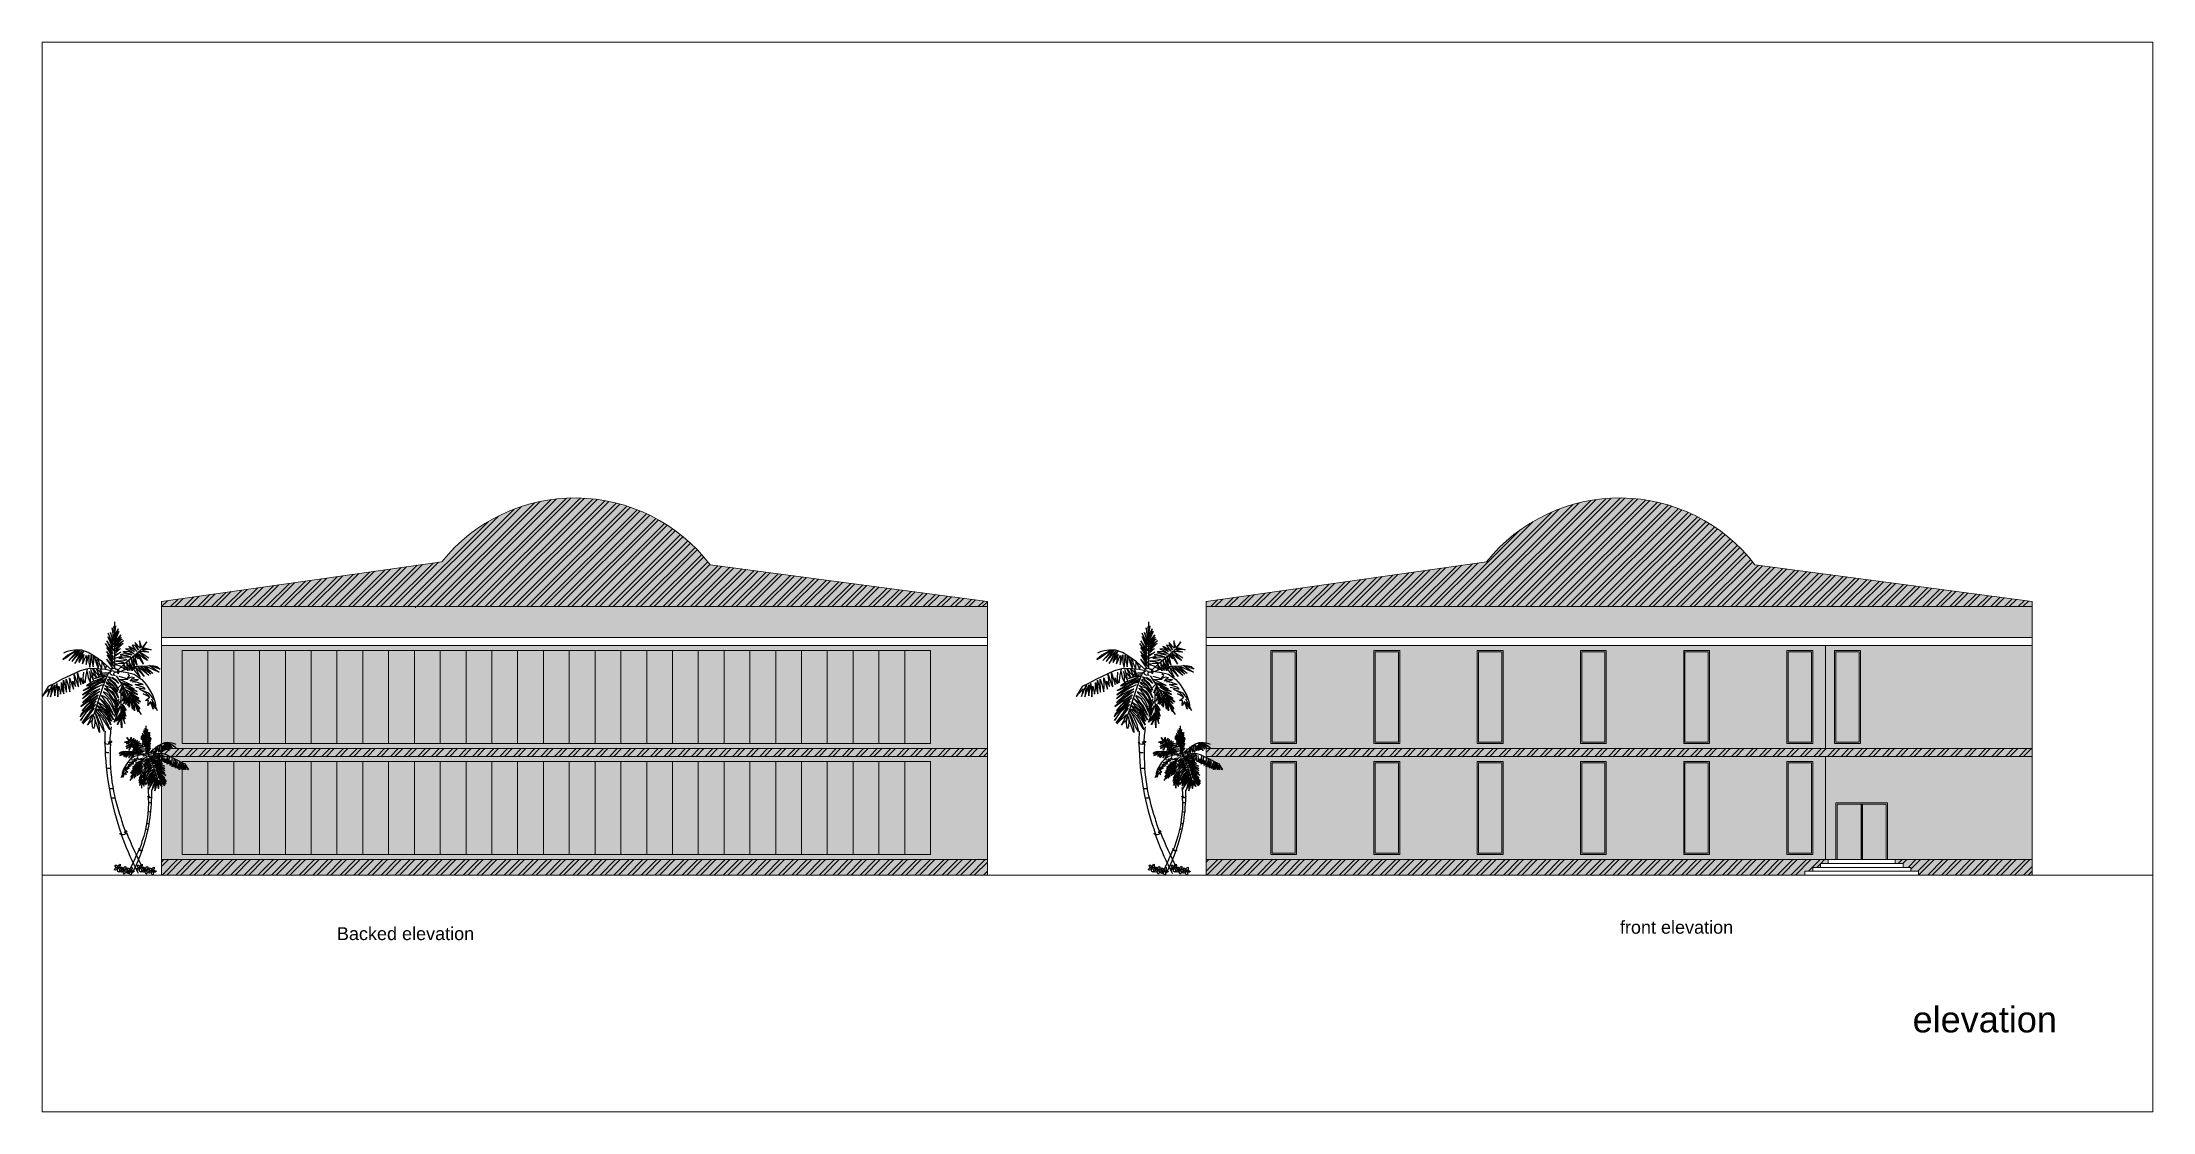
# Model space of a CAD drawing. Header units: inches. Extents: x 17 to 458, y 103 to 566.
# Drawn here: x 16.8 to 98.5, y 228.1 to 269.5 of the extents above; entities that cross this region are included whole.
import ezdxf

# ---------------------------------------------------------------- set-up
doc = ezdxf.new("R2010")
doc.units = ezdxf.units.IN
doc.header["$MEASUREMENT"] = 0
for name, color, linetype in [('PLANT', 100, 'Continuous'), ('TILE', 12, 'Continuous'), ('TREE', 94, 'Continuous')]:
    doc.layers.add(name, color=color, linetype=linetype)
doc.styles.get("Standard").update_dxf_attribs({"font": 'arial.ttf'})
pattern_1 = [(45, (-94.7438, 221.89033), (-0.26516504, 0.26516504), []), (45, (-94.56704, 221.89033), (-0.26516504, 0.26516504), [])]

msp = doc.modelspace()

# ---------------------------------------------------------------- texts
at = {"lineweight": 0, "char_height": 0.5, "attachment_point": 1}
for s, insert in [('front elevation', (77.88573, 235.50232)), ('Backed elevation', (28.17177, 235.25478))]:
    msp.add_mtext_dynamic_manual_height_columns(s, width=6, gutter_width=1, heights=[0], dxfattribs=dict(at, insert=insert))
at = {"lineweight": 0, "insert": (89.2263, 232.17856), "char_height": 1, "width": 25.7543897, "attachment_point": 1}
msp.add_mtext('elevation ', dxfattribs=at)

# ---------------------------------------------------------------- blocks, each defined once
blk = doc.blocks.new('PLANT7')
at = {"linetype": 'ByBlock'}
for centre, start, end in [((0.47, -0.65), 47.6352, 150.3304), ((0.43, -0.41), 227.6352, 330.3304), ((0.64, -0.32), 155.6352, 258.3304), ((0.43, -0.42), 335.6352, 78.3304), ((0.7, -0.67), 119.6352, 222.3304), ((0.46, -0.63), 299.6352, 42.3304), ((0.62, -0.31), 263.6352, 6.3304), ((0.79, -0.48), 83.6352, 186.3304), ((0.68, -0.68), 11.6352, 114.3304), ((0.79, -0.47), 191.6352, 294.3304), ((0.93, -0.58), 47.6352, 150.3304), ((0.89, -0.34), 227.6352, 330.3304), ((1.1, -0.25), 155.6352, 258.3304), ((0.89, -0.35), 335.6352, 78.3304), ((1.16, -0.6), 119.6352, 222.3304), ((0.92, -0.56), 299.6352, 42.3304), ((1.25, -0.41), 83.6352, 186.3304), ((1.08, -0.24), 263.6352, 6.3304), ((1.14, -0.61), 11.6352, 114.3304), ((1.25, -0.4), 191.6352, 294.3304), ((1.33, -0.43), 47.6352, 150.3304), ((1.29, -0.19), 227.6352, 330.3304), ((1.5, -0.1), 155.6352, 258.3304), ((1.28, -0.21), 335.6352, 78.3304), ((1.55, -0.45), 119.6352, 222.3304), ((1.32, -0.42), 299.6352, 42.3304), ((1.65, -0.27), 83.6352, 186.3304), ((1.48, -0.1), 263.6352, 6.3304), ((1.54, -0.46), 11.6352, 114.3304), ((1.65, -0.25), 191.6352, 294.3304)]:
    blk.add_arc(centre, 0.192, start, end, dxfattribs=at)
blk = doc.blocks.new('A$C6227582D')
at = {"layer": 'TREE'}
for p, q in [((1.771, 8.798), (1.61, 9.041)), ((1.61, 9.041), (1.805, 8.803)), ((1.805, 8.803), (1.89, 9.077)), ((1.89, 9.077), (1.873, 8.786)), ((1.873, 8.786), (2.073, 9.007)), ((2.073, 9.007), (1.939, 8.733)), ((2.857, 8.847), (2.52, 9.094)), ((2.52, 9.094), (2.851, 8.758)), ((2.876, 8.914), (2.568, 9.16)), ((2.568, 9.16), (2.857, 8.847)), ((2.887, 8.953), (2.611, 9.223)), ((2.611, 9.223), (2.876, 8.914)), ((2.867, 9.039), (2.618, 9.31)), ((2.618, 9.31), (2.887, 8.953)), ((2.861, 9.136), (2.691, 9.439)), ((2.691, 9.439), (2.867, 9.039)), ((2.878, 9.236), (2.721, 9.545)), ((2.721, 9.545), (2.861, 9.136)), ((2.879, 9.407), (2.821, 9.659)), ((2.821, 9.659), (2.878, 9.236)), ((2.863, 9.809), (2.862, 8.019)), ((2.896, 9.626), (2.879, 9.407)), ((2.885, 9.229), (2.954, 9.58)), ((3.117, 9.233), (2.89, 8.693)), ((2.89, 8.693), (3.159, 9.076)), ((3.022, 9.4), (2.896, 8.916)), ((2.896, 8.916), (3.11, 9.371)), ((2.954, 9.58), (2.899, 9.053)), ((2.899, 9.053), (3.022, 9.4)), ((3.11, 9.371), (2.914, 8.846)), ((2.914, 8.846), (3.117, 9.233)), ((3.159, 9.076), (2.923, 8.586)), ((1.661, 8.786), (1.444, 8.728)), ((1.444, 8.728), (1.61, 8.744)), ((1.913, 8.658), (1.533, 8.422)), ((1.791, 8.734), (1.549, 8.636)), ((1.549, 8.636), (1.913, 8.658)), ((1.678, 8.417), (1.581, 8.32)), ((1.581, 8.32), (1.717, 8.395)), ((1.61, 8.744), (1.791, 8.734)), ((1.763, 8.786), (1.661, 8.786)), ((1.927, 8.674), (1.678, 8.417)), ((1.717, 8.395), (1.966, 8.597)), ((1.736, 8.177), (1.938, 8.488)), ((1.893, 8.48), (1.753, 8.207)), ((2.426, 8.232), (1.771, 8.798)), ((1.966, 8.597), (1.893, 8.48)), ((1.938, 8.488), (2.037, 8.559)), ((1.939, 8.733), (2.018, 8.839)), ((2.037, 8.559), (1.942, 8.378)), ((1.942, 8.378), (2.085, 8.532)), ((2.07, 8.749), (1.984, 8.667)), ((1.984, 8.667), (2.103, 8.746)), ((2.085, 8.532), (1.998, 8.138)), ((1.998, 8.138), (2.113, 8.411)), ((2.018, 8.839), (2.078, 8.894)), ((2.173, 8.906), (2.07, 8.749)), ((2.078, 8.894), (2.173, 8.906)), ((2.085, 7.993), (2.139, 8.237)), ((2.111, 8.232), (2.085, 7.993)), ((2.086, 8.648), (2.266, 8.751)), ((2.201, 8.748), (2.086, 8.648)), ((2.103, 8.746), (2.251, 8.83)), ((2.257, 8.686), (2.107, 8.57)), ((2.107, 8.57), (2.3, 8.655)), ((2.153, 8.472), (2.111, 8.232)), ((2.113, 8.411), (2.153, 8.472)), ((2.139, 8.237), (2.231, 8.428)), ((2.174, 8.521), (2.471, 8.57)), ((2.231, 8.568), (2.174, 8.521)), ((2.191, 8.193), (2.175, 7.917)), ((2.231, 8.428), (2.191, 8.193)), ((2.309, 8.858), (2.201, 8.748)), ((2.225, 8.112), (2.302, 8.328)), ((2.535, 8.648), (2.231, 8.568)), ((2.39, 8.508), (2.248, 8.458)), ((2.248, 8.458), (2.288, 8.439)), ((2.251, 8.83), (2.309, 8.858)), ((2.431, 8.762), (2.257, 8.686)), ((2.266, 8.751), (2.431, 8.762)), ((2.302, 8.328), (2.283, 8.117)), ((2.288, 8.439), (2.48, 8.447)), ((2.3, 8.655), (2.393, 8.665)), ((2.319, 8.127), (2.397, 8.253)), ((2.427, 8.365), (2.379, 8.346)), ((2.379, 8.346), (2.427, 8.327)), ((2.397, 8.253), (2.384, 8.126)), ((2.648, 8.528), (2.39, 8.508)), ((2.393, 8.665), (2.535, 8.648)), ((2.759, 7.908), (2.426, 8.232)), ((2.697, 8.409), (2.427, 8.365)), ((2.427, 8.327), (2.515, 8.305)), ((2.471, 8.57), (2.648, 8.528)), ((2.48, 8.447), (2.697, 8.409)), ((2.597, 8.268), (2.483, 8.238)), ((2.483, 8.238), (2.525, 8.202)), ((2.515, 8.305), (2.81, 8.289)), ((2.525, 8.202), (2.596, 8.198)), ((2.851, 8.758), (2.528, 8.981)), ((2.528, 8.981), (2.849, 8.667)), ((2.861, 8.404), (2.564, 8.481)), ((2.596, 8.198), (2.864, 8.17)), ((2.81, 8.289), (2.597, 8.268)), ((2.865, 8.526), (2.615, 8.639)), ((2.615, 8.639), (2.863, 8.465)), ((2.849, 8.667), (2.628, 8.785)), ((2.628, 8.785), (2.866, 8.576)), ((2.863, 8.465), (2.861, 8.404)), ((2.866, 8.576), (2.865, 8.526)), ((3.144, 8.515), (2.886, 8.077)), ((2.886, 8.077), (3.172, 8.372)), ((3.172, 8.664), (2.895, 8.217)), ((2.895, 8.217), (3.144, 8.515)), ((3.207, 8.97), (2.896, 8.426)), ((2.896, 8.426), (3.166, 8.815)), ((3.166, 8.815), (2.905, 8.349)), ((2.905, 8.349), (3.172, 8.664)), ((2.923, 8.586), (3.207, 8.97)), ((3.172, 8.372), (2.939, 8.015)), ((2.995, 7.963), (3.331, 8.257)), ((3.321, 8.239), (3.25, 8.073)), ((3.341, 8.291), (3.321, 8.239)), ((3.331, 8.257), (3.631, 8.472)), ((3.356, 7.983), (3.341, 8.291)), ((3.461, 8.197), (3.356, 7.983)), ((3.514, 8.392), (3.461, 8.197)), ((3.486, 8.08), (3.532, 8.303)), ((3.572, 8.23), (3.5, 8.007)), ((3.537, 8.42), (3.514, 8.392)), ((3.532, 8.303), (3.537, 8.42)), ((3.651, 8.499), (3.572, 8.23)), ((3.631, 8.472), (3.88, 8.627)), ((3.675, 8.508), (3.651, 8.499)), ((3.666, 8.288), (3.675, 8.508)), ((3.687, 8.067), (3.666, 8.288)), ((3.73, 8.268), (3.687, 8.067)), ((3.769, 8.521), (3.73, 8.268)), ((3.778, 8.249), (3.769, 8.521)), ((3.814, 8.056), (3.778, 8.249)), ((3.856, 8.243), (3.814, 8.056)), ((3.862, 8.532), (3.856, 8.243)), ((3.962, 8.163), (3.862, 8.532)), ((3.88, 8.627), (4.13, 8.709)), ((3.976, 8.47), (3.948, 8.505)), ((3.948, 8.505), (3.962, 8.163)), ((4.106, 8.181), (3.976, 8.47)), ((4.046, 8.542), (4.091, 8.364)), ((4.232, 8.232), (4.046, 8.542)), ((4.395, 8.194), (4.07, 8.66)), ((4.07, 8.66), (4.241, 8.299)), ((4.091, 8.364), (4.106, 8.181)), ((4.13, 8.709), (4.407, 8.714)), ((4.511, 8.273), (4.14, 8.672)), ((4.14, 8.672), (4.395, 8.194)), ((4.224, 8.7), (4.511, 8.273)), ((4.632, 8.32), (4.224, 8.7)), ((4.241, 8.299), (4.232, 8.232)), ((4.575, 8.547), (4.291, 8.706)), ((4.291, 8.706), (4.632, 8.32)), ((4.376, 8.693), (4.671, 8.522)), ((4.407, 8.714), (4.581, 8.691)), ((4.709, 8.45), (4.575, 8.547)), ((4.581, 8.691), (4.733, 8.645)), ((4.671, 8.522), (4.864, 8.353)), ((4.864, 8.353), (4.709, 8.45)), ((4.733, 8.645), (4.843, 8.602)), ((1.097, 7.985), (1.512, 8.118)), ((1.218, 8.078), (1.097, 7.985)), ((1.355, 8.013), (1.129, 7.859)), ((1.129, 7.859), (1.327, 7.934)), ((1.394, 8.121), (1.218, 8.078)), ((1.327, 7.934), (1.518, 8.026)), ((1.512, 8.118), (1.355, 8.013)), ((1.374, 7.814), (1.732, 8.085)), ((1.633, 8.058), (1.374, 7.814)), ((1.587, 8.108), (1.394, 8.121)), ((1.455, 7.79), (1.844, 8.086)), ((1.732, 8.085), (1.455, 7.79)), ((1.634, 7.388), (1.507, 7.176)), ((1.518, 8.026), (1.633, 8.058)), ((1.857, 8.079), (1.539, 7.735)), ((1.539, 7.735), (1.764, 7.923)), ((1.994, 8.089), (1.587, 8.108)), ((1.806, 7.576), (1.634, 7.388)), ((1.87, 7.916), (1.719, 7.697)), ((1.719, 7.697), (1.879, 7.881)), ((1.752, 7.38), (1.874, 7.429)), ((1.926, 7.392), (1.752, 7.38)), ((1.764, 7.923), (1.974, 8.085)), ((2.095, 7.784), (1.806, 7.576)), ((1.823, 6.216), (2.791, 7.723)), ((1.844, 8.086), (1.857, 8.079)), ((1.985, 7.899), (1.866, 7.663)), ((1.866, 7.663), (1.999, 7.818)), ((1.974, 8.085), (1.87, 7.916)), ((1.874, 7.429), (1.973, 7.46)), ((1.879, 7.881), (2.052, 8.062)), ((2.056, 7.382), (1.926, 7.392)), ((1.939, 7.574), (2.087, 7.562)), ((2.082, 7.517), (1.939, 7.574)), ((1.957, 7.351), (2.056, 7.382)), ((1.973, 7.46), (2.172, 7.483)), ((2.052, 8.062), (1.985, 7.899)), ((1.986, 7.108), (2.542, 7.399)), ((2.273, 8.019), (1.994, 8.089)), ((1.999, 7.818), (2.169, 8.049)), ((2.172, 7.483), (2.082, 7.517)), ((2.087, 7.562), (2.252, 7.512)), ((2.093, 7.644), (2.219, 7.666)), ((2.172, 7.604), (2.093, 7.644)), ((2.357, 7.854), (2.095, 7.784)), ((2.105, 7.216), (2.576, 7.468)), ((2.542, 7.399), (2.105, 7.216)), ((2.252, 7.512), (2.172, 7.604)), ((2.175, 7.917), (2.225, 8.112)), ((2.181, 7.347), (2.656, 7.574)), ((2.576, 7.468), (2.181, 7.347)), ((2.219, 7.666), (2.369, 7.603)), ((2.264, 7.929), (2.319, 8.127)), ((2.283, 8.117), (2.264, 7.929)), ((2.489, 7.952), (2.273, 8.019)), ((2.276, 7.727), (2.346, 7.792)), ((2.309, 7.7), (2.276, 7.727)), ((2.369, 7.603), (2.309, 7.7)), ((2.339, 7.593), (2.682, 7.699)), ((2.656, 7.574), (2.339, 7.593)), ((2.384, 8.126), (2.343, 7.91)), ((2.343, 7.91), (2.426, 8.052)), ((2.606, 7.894), (2.357, 7.854)), ((2.426, 8.052), (2.486, 8.133)), ((2.506, 8.098), (2.448, 7.955)), ((2.448, 7.955), (2.526, 8.021)), ((2.486, 8.133), (2.506, 8.134)), ((2.762, 7.842), (2.489, 7.952)), ((2.506, 8.134), (2.506, 8.098)), ((2.526, 8.021), (2.596, 8.041)), ((2.548, 7.348), (2.583, 7.398)), ((2.583, 7.398), (2.792, 7.173)), ((2.76, 7.913), (2.606, 7.894)), ((2.864, 8.17), (2.615, 8.1)), ((2.818, 7.58), (2.711, 7.418)), ((2.711, 7.418), (2.813, 7.528)), ((2.72, 7.932), (2.715, 7.922)), ((2.955, 7.381), (2.753, 7.102)), ((2.88, 7.465), (2.776, 7.302)), ((2.793, 7.313), (2.9, 7.424)), ((2.813, 7.528), (2.943, 7.613)), ((2.95, 7.669), (2.818, 7.58)), ((2.849, 7.849), (2.837, 7.858)), ((3.04, 7.604), (2.88, 7.465)), ((2.892, 7.297), (3.027, 7.398)), ((2.9, 7.424), (3.049, 7.552)), ((2.976, 7.748), (2.907, 7.763)), ((2.949, 7.989), (2.936, 7.994)), ((2.943, 7.613), (3.1, 7.679)), ((3.117, 7.529), (2.955, 7.381)), ((3.003, 7.886), (2.983, 7.898)), ((2.993, 7.919), (3.231, 7.964)), ((2.993, 7.918), (3.008, 7.91)), ((2.994, 7.962), (2.995, 7.963)), ((3.008, 7.91), (3.036, 7.881)), ((3.027, 7.398), (3.181, 7.47)), ((3.171, 7.441), (3.033, 7.339)), ((3.036, 7.881), (3.093, 7.818)), ((3.1, 7.679), (3.04, 7.604)), ((3.049, 7.552), (3.117, 7.577)), ((3.283, 7.362), (3.093, 7.818)), ((3.111, 7.827), (3.284, 7.826)), ((3.117, 7.577), (3.135, 7.569)), ((3.135, 7.569), (3.117, 7.529)), ((3.338, 7.774), (3.158, 7.76)), ((3.158, 7.76), (3.32, 7.729)), ((3.302, 7.712), (3.159, 7.709)), ((3.159, 7.709), (3.322, 7.637)), ((3.181, 7.47), (3.171, 7.441)), ((3.212, 7.989), (3.174, 8.111)), ((3.25, 8.073), (3.212, 7.989)), ((3.32, 7.602), (3.215, 7.617)), ((3.23, 7.561), (3.466, 7.496)), ((3.231, 7.964), (3.561, 7.998)), ((3.308, 7.513), (3.256, 7.514)), ((3.279, 7.465), (3.44, 7.424)), ((3.753, 5.928), (3.283, 7.362)), ((3.284, 7.826), (3.469, 7.776)), ((3.43, 7.684), (3.302, 7.712)), ((3.369, 7.493), (3.308, 7.513)), ((3.32, 7.729), (3.5, 7.668)), ((3.458, 7.551), (3.32, 7.602)), ((3.322, 7.637), (3.545, 7.553)), ((3.457, 7.914), (3.335, 7.745)), ((3.335, 7.745), (3.356, 7.878)), ((3.469, 7.776), (3.338, 7.774)), ((3.344, 7.368), (3.571, 7.251)), ((3.615, 7.267), (3.344, 7.368)), ((3.356, 7.878), (3.405, 7.97)), ((3.452, 7.458), (3.369, 7.493)), ((3.636, 7.62), (3.43, 7.684)), ((3.44, 7.424), (3.708, 7.262)), ((3.592, 7.39), (3.452, 7.458)), ((3.453, 7.703), (3.513, 7.873)), ((3.601, 7.864), (3.453, 7.703)), ((3.56, 7.977), (3.457, 7.914)), ((3.703, 7.43), (3.458, 7.551)), ((3.466, 7.496), (3.68, 7.393)), ((3.5, 8.007), (3.486, 8.08)), ((3.5, 7.668), (3.636, 7.62)), ((3.513, 7.873), (3.56, 7.977)), ((3.545, 7.553), (3.722, 7.482)), ((3.548, 7.647), (3.608, 7.781)), ((3.64, 7.727), (3.548, 7.647)), ((3.561, 7.998), (3.835, 8.007)), ((3.744, 7.297), (3.592, 7.39)), ((3.691, 7.995), (3.601, 7.864)), ((3.608, 7.781), (3.706, 7.99)), ((3.724, 7.835), (3.64, 7.727)), ((3.784, 7.732), (3.678, 7.538)), ((3.678, 7.538), (3.703, 7.715)), ((3.68, 7.393), (3.866, 7.271)), ((3.706, 7.99), (3.691, 7.995)), ((3.703, 7.715), (3.785, 7.965)), ((3.873, 7.345), (3.703, 7.43)), ((3.722, 7.482), (3.949, 7.331)), ((3.849, 7.906), (3.784, 7.732)), ((3.881, 7.658), (3.787, 7.434)), ((3.787, 7.434), (3.79, 7.605)), ((3.79, 7.605), (3.796, 7.774)), ((3.835, 8.007), (3.954, 7.982)), ((3.925, 7.878), (3.881, 7.658)), ((3.959, 7.745), (3.909, 7.976)), ((3.954, 7.982), (4.196, 7.916)), ((3.999, 7.451), (3.959, 7.745)), ((4.061, 7.531), (3.999, 7.451)), ((4.071, 7.627), (4.052, 7.856)), ((4.056, 7.431), (4.071, 7.627)), ((4.094, 7.42), (4.056, 7.431)), ((4.163, 7.64), (4.094, 7.42)), ((4.302, 7.832), (4.162, 7.384)), ((4.162, 7.384), (4.163, 7.64)), ((4.196, 7.916), (4.912, 7.575)), ((4.254, 7.294), (4.302, 7.832)), ((4.427, 7.77), (4.283, 7.346)), ((4.375, 7.302), (4.427, 7.77)), ((4.479, 7.52), (4.375, 7.302)), ((4.603, 7.638), (4.455, 7.202)), ((4.455, 7.202), (4.479, 7.52)), ((4.579, 7.339), (4.603, 7.638)), ((4.672, 7.4), (4.597, 7.104)), ((4.734, 7.592), (4.672, 7.4)), ((4.724, 7.094), (4.734, 7.592)), ((4.84, 7.547), (4.773, 7.282)), ((4.831, 7.029), (4.84, 7.547)), ((4.923, 7.456), (4.874, 7.158)), ((4.912, 7.575), (5.193, 7.423)), ((4.923, 7.189), (4.923, 7.456)), ((5.097, 7.427), (5.063, 6.909)), ((5.181, 6.944), (5.097, 7.427)), ((5.182, 7.368), (5.207, 7.124)), ((5.337, 6.907), (5.182, 7.368)), ((5.193, 7.423), (5.431, 7.302)), ((5.281, 7.363), (5.337, 6.907)), ((5.465, 6.92), (5.281, 7.363)), ((1.43, 6.828), (1.204, 6.376)), ((1.261, 6.443), (1.412, 6.704)), ((1.291, 6.685), (1.261, 6.443)), ((1.38, 6.953), (1.291, 6.685)), ((1.555, 7.057), (1.328, 6.791)), ((1.362, 6.423), (1.469, 6.727)), ((1.412, 6.704), (1.362, 6.423)), ((1.507, 7.176), (1.38, 6.953)), ((1.469, 6.727), (1.565, 6.577)), ((1.496, 6.896), (1.747, 7.02)), ((1.663, 6.765), (1.496, 6.896)), ((1.532, 6.944), (1.647, 7.059)), ((1.747, 7.02), (1.532, 6.944)), ((1.565, 6.577), (1.545, 6.768)), ((1.545, 6.768), (1.663, 6.765)), ((1.894, 7.208), (1.555, 7.057)), ((1.647, 7.059), (1.894, 7.208)), ((1.68, 7.204), (1.731, 7.265)), ((1.78, 7.233), (1.68, 7.204)), ((1.731, 7.265), (1.957, 7.351)), ((2.031, 7.279), (1.78, 7.233)), ((1.852, 6.719), (2.3, 7.055)), ((2.278, 6.986), (1.852, 6.719)), ((1.87, 6.458), (2.201, 6.873)), ((2.118, 6.716), (1.87, 6.458)), ((1.894, 6.389), (2.026, 6.563)), ((1.91, 6.647), (2.278, 6.986)), ((2.201, 6.873), (1.91, 6.647)), ((1.92, 6.839), (2.403, 7.17)), ((2.3, 7.055), (1.92, 6.839)), ((1.94, 6.32), (2.12, 6.708)), ((2.026, 6.563), (1.94, 6.32)), ((1.969, 6.994), (2.433, 7.278)), ((2.403, 7.17), (1.969, 6.994)), ((2.433, 7.278), (1.986, 7.108)), ((2.085, 6.362), (2.188, 6.782)), ((2.12, 6.708), (2.085, 6.362)), ((2.167, 6.435), (2.236, 6.867)), ((2.188, 6.782), (2.167, 6.435)), ((2.236, 6.867), (2.299, 6.505)), ((2.299, 6.505), (2.265, 6.951)), ((2.265, 6.951), (2.351, 6.574)), ((2.351, 6.574), (2.295, 6.977)), ((2.295, 6.977), (2.422, 6.604)), ((2.422, 6.604), (2.347, 7.023)), ((2.347, 7.023), (2.498, 6.633)), ((2.498, 6.633), (2.401, 7.095)), ((2.401, 7.095), (2.552, 6.733)), ((2.552, 6.733), (2.451, 7.171)), ((2.451, 7.171), (2.574, 6.952)), ((2.466, 6.374), (2.561, 6.621)), ((2.486, 7.256), (2.514, 7.298)), ((2.574, 6.952), (2.486, 7.256)), ((2.561, 6.621), (2.5, 6.534)), ((2.514, 7.298), (2.664, 7.068)), ((2.664, 7.068), (2.548, 7.348)), ((2.599, 6.162), (2.611, 7.127)), ((2.735, 6.556), (2.63, 6.747)), ((2.63, 6.747), (2.671, 6.705)), ((2.635, 6.548), (2.649, 6.552)), ((2.857, 6.148), (2.635, 6.548)), ((2.871, 5.93), (2.635, 6.548)), ((2.649, 6.552), (2.835, 6.241)), ((2.671, 6.705), (2.843, 6.414)), ((2.843, 6.414), (2.698, 6.808)), ((2.698, 6.808), (2.856, 6.502)), ((2.703, 6.861), (2.82, 7.079)), ((2.778, 7.051), (2.703, 6.861)), ((2.712, 7.161), (2.793, 7.313)), ((2.776, 7.302), (2.712, 7.161)), ((2.825, 6.359), (2.735, 6.556)), ((2.753, 7.102), (2.892, 7.297)), ((2.862, 6.988), (2.763, 6.749)), ((2.763, 6.749), (2.875, 6.951)), ((2.856, 6.502), (2.776, 6.781)), ((2.776, 6.781), (2.883, 6.682)), ((2.902, 7.222), (2.778, 7.051)), ((2.792, 6.546), (2.903, 6.74)), ((2.864, 6.716), (2.792, 6.546)), ((2.82, 7.079), (2.963, 7.239)), ((2.883, 6.682), (2.83, 6.864)), ((2.956, 7.11), (2.862, 6.988)), ((2.954, 6.869), (2.864, 6.716)), ((2.875, 6.951), (3.002, 7.092)), ((2.958, 6.651), (2.9, 6.497)), ((3.033, 7.339), (2.902, 7.222)), ((2.903, 6.74), (3.038, 6.939)), ((2.914, 6.446), (3.003, 6.621)), ((3.059, 7.025), (2.954, 6.869)), ((3.103, 7.222), (2.956, 7.11)), ((3.037, 6.808), (2.958, 6.651)), ((2.963, 7.239), (3.121, 7.298)), ((3.002, 7.092), (3.122, 7.185)), ((3.101, 6.592), (3.002, 6.43)), ((3.003, 6.621), (3.132, 6.821)), ((3.009, 6.379), (3.128, 6.56)), ((3.171, 6.961), (3.037, 6.808)), ((3.038, 6.939), (3.158, 7.035)), ((3.179, 7.163), (3.059, 7.025)), ((3.223, 6.743), (3.101, 6.592)), ((3.233, 7.341), (3.103, 7.222)), ((3.222, 6.569), (3.117, 6.443)), ((3.121, 7.298), (3.233, 7.341)), ((3.122, 7.185), (3.246, 7.233)), ((3.128, 6.56), (3.245, 6.689)), ((3.132, 6.821), (3.277, 6.915)), ((3.158, 7.035), (3.288, 7.103)), ((3.29, 7.08), (3.171, 6.961)), ((3.172, 6.449), (3.315, 6.58)), ((3.246, 7.233), (3.179, 7.163)), ((3.396, 6.564), (3.219, 6.42)), ((3.347, 6.721), (3.222, 6.569)), ((3.351, 6.914), (3.223, 6.743)), ((3.245, 6.689), (3.432, 6.823)), ((3.277, 6.915), (3.363, 6.953)), ((3.288, 7.103), (3.29, 7.08)), ((3.315, 6.58), (3.432, 6.649)), ((3.432, 6.823), (3.347, 6.721)), ((3.363, 6.953), (3.351, 6.914)), ((3.355, 6.457), (3.497, 6.55)), ((3.515, 6.696), (3.396, 6.564)), ((3.43, 7.217), (3.53, 7.14)), ((3.632, 7.136), (3.43, 7.217)), ((3.431, 7.119), (3.553, 7.035)), ((3.612, 7.031), (3.431, 7.119)), ((3.432, 6.649), (3.515, 6.696)), ((3.555, 6.565), (3.454, 6.463)), ((3.497, 6.55), (3.555, 6.565)), ((3.505, 6.99), (3.515, 6.95)), ((3.724, 6.845), (3.505, 6.99)), ((3.623, 6.798), (3.513, 6.881)), ((3.513, 6.881), (3.59, 6.803)), ((3.515, 6.95), (3.79, 6.733)), ((3.53, 7.14), (3.805, 6.968)), ((3.553, 7.035), (3.785, 6.862)), ((3.571, 7.251), (3.866, 7.078)), ((3.89, 6.484), (3.574, 6.745)), ((3.574, 6.745), (3.707, 6.603)), ((3.59, 6.803), (3.831, 6.569)), ((3.908, 6.359), (3.596, 6.625)), ((3.596, 6.625), (3.731, 6.46)), ((3.835, 6.898), (3.612, 7.031)), ((3.859, 7.123), (3.615, 7.267)), ((3.916, 6.596), (3.623, 6.798)), ((3.877, 7.004), (3.632, 7.136)), ((3.707, 6.603), (3.926, 6.387)), ((3.708, 7.262), (4.098, 6.988)), ((3.949, 6.688), (3.724, 6.845)), ((3.968, 7.193), (3.744, 7.297)), ((3.785, 6.862), (4.168, 6.529)), ((3.79, 6.733), (4.11, 6.362)), ((3.805, 6.968), (4.107, 6.686)), ((3.831, 6.569), (4.147, 6.255)), ((4.107, 6.686), (3.835, 6.898)), ((4.098, 6.988), (3.859, 7.123)), ((3.866, 7.271), (4.079, 7.152)), ((3.866, 7.078), (4.106, 6.847)), ((3.949, 7.331), (3.873, 7.345)), ((4.106, 6.847), (3.877, 7.004)), ((4.11, 6.362), (3.916, 6.596)), ((4.168, 6.529), (3.949, 6.688)), ((4.079, 7.152), (3.968, 7.193)), ((4.283, 7.346), (4.254, 7.294)), ((4.597, 7.104), (4.579, 7.339)), ((4.773, 7.282), (4.724, 7.094)), ((4.874, 7.158), (4.831, 7.029)), ((4.958, 7.005), (4.923, 7.189)), ((5.024, 7.32), (4.958, 7.005)), ((5.063, 6.909), (5.024, 7.32)), ((5.207, 7.124), (5.181, 6.944)), ((5.397, 7.223), (5.465, 6.92)), ((5.664, 6.919), (5.397, 7.223)), ((5.431, 7.302), (5.664, 6.919)), ((1.644, 5.78), (1.645, 4.729)), ((2.5, 6.534), (2.416, 6.372)), ((2.583, 6.526), (2.418, 6.153)), ((2.418, 6.153), (2.465, 6.353)), ((2.445, 6.059), (2.583, 6.526)), ((2.489, 6.14), (2.445, 6.059)), ((2.607, 6.25), (2.462, 5.877)), ((2.462, 5.877), (2.484, 6.003)), ((2.465, 6.353), (2.466, 6.374)), ((2.484, 6.003), (2.589, 6.344)), ((2.497, 6.144), (2.489, 6.14)), ((2.583, 6.407), (2.497, 6.144)), ((2.587, 6.139), (2.576, 5.708)), ((2.589, 6.344), (2.583, 6.407)), ((2.587, 5.715), (2.613, 6.096)), ((2.587, 6.084), (2.647, 6.012)), ((2.604, 6.192), (2.607, 6.227)), ((2.707, 6.014), (2.604, 6.192)), ((2.607, 6.227), (2.773, 5.986)), ((2.647, 6.012), (2.611, 6.139)), ((2.611, 6.139), (2.7, 6.006)), ((2.613, 6.096), (2.746, 5.823)), ((2.753, 5.843), (2.627, 6.136)), ((2.635, 6.285), (2.871, 5.93)), ((2.635, 6.285), (2.806, 5.952)), ((2.7, 6.006), (2.707, 6.014)), ((2.742, 6.485), (2.825, 6.359)), ((2.835, 6.241), (2.742, 6.485)), ((2.746, 5.823), (2.753, 5.843)), ((2.9, 6.497), (2.847, 6.297)), ((2.847, 6.297), (2.914, 6.446)), ((3.032, 6.293), (2.9, 6.016)), ((2.9, 6.016), (3.058, 6.264)), ((3.002, 6.43), (2.904, 6.199)), ((2.904, 6.199), (3.009, 6.379)), ((3.093, 6.224), (2.983, 5.964)), ((2.983, 5.964), (3.099, 6.175)), ((2.999, 5.823), (3.126, 6.034)), ((3.074, 6.013), (2.999, 5.823)), ((3.117, 6.443), (3.032, 6.293)), ((3.137, 5.87), (3.044, 5.642)), ((3.044, 5.642), (3.183, 5.856)), ((3.058, 6.264), (3.172, 6.449)), ((3.159, 6.188), (3.074, 6.013)), ((3.219, 6.42), (3.093, 6.224)), ((3.099, 6.175), (3.22, 6.339)), ((3.126, 6.034), (3.284, 6.23)), ((3.237, 6.066), (3.137, 5.87)), ((3.286, 6.32), (3.159, 6.188)), ((3.183, 5.856), (3.325, 6.079)), ((3.22, 6.339), (3.355, 6.457)), ((3.337, 6.182), (3.237, 6.066)), ((3.323, 5.841), (3.26, 5.562)), ((3.26, 5.562), (3.368, 5.763)), ((3.284, 6.23), (3.404, 6.349)), ((3.454, 6.463), (3.286, 6.32)), ((3.41, 6.039), (3.323, 5.841)), ((3.325, 6.079), (3.462, 6.225)), ((3.459, 6.317), (3.337, 6.182)), ((3.368, 5.763), (3.465, 5.971)), ((3.404, 6.349), (3.507, 6.415)), ((3.515, 6.248), (3.41, 6.039)), ((3.44, 5.526), (3.527, 5.761)), ((3.485, 5.86), (3.453, 5.695)), ((3.588, 6.433), (3.459, 6.317)), ((3.462, 6.225), (3.595, 6.369)), ((3.465, 5.971), (3.534, 6.164)), ((3.558, 6.113), (3.485, 5.86)), ((3.507, 6.415), (3.588, 6.433)), ((3.595, 6.369), (3.515, 6.248)), ((3.527, 5.761), (3.586, 5.941)), ((3.534, 6.164), (3.611, 6.291)), ((3.611, 6.291), (3.558, 6.113)), ((3.586, 5.941), (3.644, 6.14)), ((3.644, 6.14), (3.627, 5.938)), ((3.627, 5.938), (3.642, 5.767)), ((3.642, 5.767), (3.681, 5.669)), ((3.648, 6.471), (3.826, 6.241)), ((3.892, 6.205), (3.648, 6.471)), ((3.724, 5.936), (3.672, 6.139)), ((3.681, 5.669), (3.712, 5.749)), ((3.712, 5.749), (3.724, 5.936)), ((4.089, 5.858), (3.715, 6.226)), ((3.715, 6.226), (3.909, 5.812)), ((3.731, 6.46), (4.115, 5.903)), ((3.909, 5.812), (3.769, 5.977)), ((3.826, 6.241), (4.092, 5.862)), ((4.199, 6.132), (3.89, 6.484)), ((4.115, 5.903), (3.892, 6.205)), ((4.181, 5.988), (3.908, 6.359)), ((3.926, 6.387), (4.181, 5.988)), ((4.147, 6.255), (4.199, 6.132)), ((0.583, 5.024), (0.47, 4.925)), ((0.47, 4.925), (0.561, 4.982)), ((0.547, 5.096), (0.482, 5.071)), ((0.636, 5.123), (0.547, 5.096)), ((0.561, 4.982), (0.639, 5.039)), ((0.756, 5.125), (0.583, 5.024)), ((0.806, 5.132), (0.606, 4.905)), ((0.606, 4.905), (0.845, 5.128)), ((0.738, 5.137), (0.636, 5.123)), ((0.639, 5.039), (0.806, 5.132)), ((0.845, 5.128), (0.677, 4.878)), ((0.677, 4.878), (0.895, 5.112)), ((0.901, 5.134), (0.738, 5.137)), ((0.895, 5.112), (0.745, 4.832)), ((0.745, 4.832), (0.935, 5.105)), ((0.935, 5.105), (0.835, 4.893)), ((0.841, 4.854), (0.95, 5.036)), ((1.047, 5.086), (0.901, 5.134)), ((0.914, 4.824), (0.991, 4.994)), ((0.923, 4.931), (0.914, 4.824)), ((0.95, 5.036), (0.923, 4.931)), ((0.991, 4.994), (1.007, 5.014)), ((0.999, 4.814), (1.058, 5.03)), ((1.007, 5.014), (0.999, 4.814)), ((1.193, 4.995), (1.047, 5.086)), ((1.058, 5.03), (1.061, 4.86)), ((1.107, 4.864), (1.112, 5.024)), ((1.112, 5.024), (1.135, 4.875)), ((1.167, 5.016), (1.181, 5.011)), ((1.173, 4.887), (1.167, 5.016)), ((1.181, 5.011), (1.228, 4.853)), ((1.369, 4.868), (1.193, 4.995)), ((1.248, 4.964), (1.262, 4.948)), ((1.251, 4.896), (1.248, 4.964)), ((1.262, 4.948), (1.293, 4.833)), ((1.609, 5.062), (1.442, 5.287)), ((1.442, 5.287), (1.624, 4.968)), ((1.619, 4.922), (1.462, 5.108)), ((1.462, 5.108), (1.625, 4.845)), ((1.63, 4.763), (1.463, 4.936)), ((1.463, 4.936), (1.599, 4.727)), ((1.624, 4.968), (1.466, 5.196)), ((1.466, 5.196), (1.619, 4.922)), ((1.628, 5.125), (1.47, 5.349)), ((1.47, 5.349), (1.609, 5.062)), ((1.625, 4.845), (1.479, 5.02)), ((1.479, 5.02), (1.63, 4.763)), ((1.614, 5.214), (1.495, 5.441)), ((1.495, 5.441), (1.628, 5.125)), ((1.625, 5.255), (1.499, 5.522)), ((1.499, 5.522), (1.614, 5.214)), ((1.623, 5.336), (1.55, 5.539)), ((1.55, 5.539), (1.625, 5.255)), ((1.631, 5.439), (1.59, 5.645)), ((1.59, 5.645), (1.623, 5.336)), ((1.624, 5.672), (1.634, 5.544)), ((1.788, 5.486), (1.63, 5.277)), ((1.63, 5.277), (1.792, 5.436)), ((1.634, 5.544), (1.669, 5.691)), ((1.669, 5.691), (1.635, 5.443)), ((1.635, 5.443), (1.727, 5.624)), ((1.792, 5.436), (1.636, 5.254)), ((1.636, 5.254), (1.817, 5.399)), ((1.745, 5.562), (1.642, 5.327)), ((1.642, 5.327), (1.788, 5.486)), ((1.782, 5.178), (1.642, 5.056)), ((1.642, 5.056), (1.643, 5.026)), ((1.643, 5.026), (1.79, 5.093)), ((1.79, 5.093), (1.644, 4.991)), ((1.644, 4.991), (1.645, 4.955)), ((1.727, 5.624), (1.645, 5.384)), ((1.645, 5.384), (1.745, 5.562)), ((1.645, 4.955), (1.82, 5)), ((1.817, 5.399), (1.647, 5.215)), ((1.647, 5.215), (1.846, 5.36)), ((1.846, 5.36), (1.651, 5.162)), ((1.651, 5.162), (1.84, 5.293)), ((1.84, 5.293), (1.652, 5.109)), ((1.652, 5.109), (1.782, 5.178)), ((1.869, 4.98), (1.741, 4.958)), ((1.741, 4.958), (1.9, 4.932)), ((1.874, 5.052), (1.77, 5.027)), ((1.77, 5.027), (1.921, 5.016)), ((1.92, 5.108), (1.837, 5.098)), ((1.837, 5.098), (2.015, 5.051)), ((1.9, 4.91), (1.848, 4.897)), ((1.981, 4.975), (1.869, 4.98)), ((2.048, 5.024), (1.874, 5.052)), ((1.995, 5.158), (1.898, 5.165)), ((1.898, 5.165), (1.999, 5.12)), ((1.9, 4.854), (2.285, 5.186)), ((1.9, 4.932), (1.928, 4.921)), ((1.928, 4.921), (1.9, 4.91)), ((1.974, 5.102), (1.92, 5.108)), ((1.921, 5.016), (2.005, 4.986)), ((2.003, 5.205), (1.969, 5.221)), ((1.969, 5.221), (2.033, 5.157)), ((2.019, 4.783), (1.973, 4.91)), ((1.973, 4.91), (1.984, 4.786)), ((2.088, 5.052), (1.974, 5.102)), ((2.005, 4.986), (1.981, 4.975)), ((2.1, 5.098), (1.995, 5.158)), ((1.999, 5.12), (2.088, 5.052)), ((2.09, 5.155), (2.003, 5.205)), ((2.015, 5.051), (2.048, 5.024)), ((2.069, 4.857), (2.015, 4.969)), ((2.015, 4.969), (2.038, 4.831)), ((2.033, 5.157), (2.1, 5.098)), ((2.104, 5.242), (2.049, 5.249)), ((2.049, 5.249), (2.109, 5.157)), ((2.084, 4.959), (2.061, 4.995)), ((2.061, 4.995), (2.085, 4.854)), ((2.152, 4.799), (2.084, 4.959)), ((2.16, 5.109), (2.09, 5.155)), ((2.184, 4.94), (2.101, 5.03)), ((2.101, 5.03), (2.152, 4.799)), ((2.14, 5.21), (2.104, 5.242)), ((2.225, 5.179), (2.108, 5.309)), ((2.108, 5.309), (2.186, 5.148)), ((2.109, 5.157), (2.16, 5.109)), ((2.128, 5.046), (2.184, 4.94)), ((2.187, 5.004), (2.128, 5.046)), ((2.186, 5.148), (2.14, 5.21)), ((2.17, 5.068), (2.213, 4.999)), ((2.316, 4.95), (2.17, 5.068)), ((2.305, 4.822), (2.187, 5.004)), ((2.193, 5.113), (2.339, 4.963)), ((2.415, 5.091), (2.202, 5.104)), ((2.202, 5.104), (2.424, 4.965)), ((2.213, 4.999), (2.295, 4.839)), ((2.265, 5.189), (2.215, 5.35)), ((2.215, 5.35), (2.225, 5.179)), ((2.379, 5.329), (2.265, 5.189)), ((2.379, 5.154), (2.273, 5.149)), ((2.273, 5.149), (2.415, 5.091)), ((2.285, 5.186), (2.379, 5.329)), ((2.29, 5.179), (2.35, 5.179)), ((2.396, 4.906), (2.316, 4.95)), ((2.339, 4.963), (2.396, 4.906)), ((2.35, 5.179), (2.477, 5.145)), ((2.477, 5.145), (2.379, 5.154)), ((2.576, 5.708), (2.587, 5.715)), ((3.453, 5.695), (3.44, 5.526)), ((0.137, 4.308), (0, 4.084)), ((0, 4.084), (0.157, 4.262)), ((0.117, 4.084), (0.225, 4.344)), ((0.157, 4.262), (0.117, 4.084)), ((0.276, 4.379), (0.137, 4.308)), ((0.192, 4.076), (0.283, 4.347)), ((0.225, 4.344), (0.192, 4.076)), ((0.283, 4.347), (0.268, 4.204)), ((0.268, 4.204), (0.284, 4.098)), ((0.442, 4.468), (0.276, 4.379)), ((0.284, 4.098), (0.333, 4.382)), ((0.333, 4.382), (0.353, 4.078)), ((0.353, 4.078), (0.376, 4.318)), ((0.376, 4.318), (0.414, 4.134)), ((0.414, 4.134), (0.435, 4.242)), ((0.435, 4.242), (0.435, 4.399)), ((0.435, 4.399), (0.464, 4.223)), ((0.862, 4.669), (0.442, 4.468)), ((0.464, 4.223), (0.489, 4.148)), ((0.489, 4.148), (0.483, 4.452)), ((0.483, 4.452), (0.523, 4.296)), ((0.523, 4.296), (0.551, 4.186)), ((0.551, 4.186), (0.546, 4.479)), ((0.546, 4.479), (0.582, 4.366)), ((0.582, 4.366), (0.626, 4.192)), ((0.637, 4.33), (0.623, 4.505)), ((0.623, 4.505), (0.71, 4.25)), ((0.626, 4.192), (0.637, 4.33)), ((0.71, 4.25), (0.695, 4.436)), ((0.695, 4.436), (0.756, 4.308)), ((0.756, 4.308), (0.726, 4.583)), ((0.726, 4.583), (0.811, 4.334)), ((0.828, 4.303), (0.799, 4.619)), ((0.799, 4.619), (0.882, 4.356)), ((0.811, 4.334), (0.828, 4.303)), ((0.835, 4.893), (0.841, 4.854)), ((1.004, 4.707), (0.862, 4.669)), ((0.882, 4.356), (0.881, 4.506)), ((0.881, 4.506), (0.921, 4.377)), ((1.055, 4.176), (0.914, 4.041)), ((0.914, 4.041), (1.049, 4.133)), ((1.091, 4.112), (0.914, 3.946)), ((1.148, 4.284), (0.919, 4.124)), ((0.919, 4.124), (1.059, 4.203)), ((0.921, 4.377), (0.944, 4.384)), ((1.055, 4.29), (0.931, 4.22)), ((0.931, 4.22), (0.995, 4.244)), ((0.935, 4.499), (0.946, 4.633)), ((0.944, 4.384), (0.935, 4.499)), ((0.941, 4.442), (0.977, 4.395)), ((0.977, 4.395), (1, 4.568)), ((0.995, 4.244), (1.127, 4.305)), ((1, 4.568), (1.03, 4.704)), ((1.074, 4.722), (1.004, 4.707)), ((1.14, 4.414), (1.007, 4.325)), ((1.007, 4.325), (1.051, 4.333)), ((1.02, 4.646), (1.047, 4.517)), ((1.047, 4.517), (1.101, 4.386)), ((1.049, 4.133), (1.193, 4.211)), ((1.051, 4.333), (1.151, 4.383)), ((1.165, 4.361), (1.055, 4.29)), ((1.229, 4.278), (1.055, 4.176)), ((1.059, 4.203), (1.203, 4.288)), ((1.061, 4.86), (1.086, 4.751)), ((1.065, 4.663), (1.104, 4.56)), ((1.073, 4.071), (1.204, 4.149)), ((1.234, 4.717), (1.074, 4.722)), ((1.086, 4.751), (1.107, 4.864)), ((1.252, 4.213), (1.091, 4.112)), ((1.1, 4.486), (1.096, 4.585)), ((1.101, 4.386), (1.1, 4.486)), ((1.261, 4.102), (1.1, 3.974)), ((1.151, 4.551), (1.103, 4.697)), ((1.239, 4.151), (1.103, 4.05)), ((1.104, 4.56), (1.166, 4.446)), ((1.122, 3.502), (1.397, 4.343)), ((1.127, 4.305), (1.216, 4.36)), ((1.135, 4.875), (1.161, 4.757)), ((1.139, 4.621), (1.188, 4.558)), ((1.139, 4.04), (1.267, 4.125)), ((1.244, 4.455), (1.14, 4.414)), ((1.305, 4.38), (1.148, 4.284)), ((1.149, 4.712), (1.158, 4.715)), ((1.207, 4.589), (1.149, 4.712)), ((1.166, 4.446), (1.151, 4.551)), ((1.151, 4.383), (1.295, 4.454)), ((1.158, 4.715), (1.211, 4.638)), ((1.161, 4.757), (1.173, 4.887)), ((1.29, 4.422), (1.165, 4.361)), ((1.188, 4.558), (1.242, 4.51)), ((1.19, 4.495), (1.311, 4.532)), ((1.27, 4.523), (1.19, 4.495)), ((1.193, 4.211), (1.311, 4.258)), ((1.203, 4.288), (1.361, 4.347)), ((1.204, 4.149), (1.31, 4.201)), ((1.242, 4.51), (1.207, 4.589)), ((1.211, 4.638), (1.297, 4.544)), ((1.216, 4.36), (1.298, 4.4)), ((1.228, 4.853), (1.27, 4.722)), ((1.361, 4.347), (1.229, 4.278)), ((1.428, 4.696), (1.234, 4.717)), ((1.263, 4.643), (1.235, 4.704)), ((1.235, 4.704), (1.295, 4.667)), ((1.31, 4.201), (1.239, 4.151)), ((1.374, 4.504), (1.244, 4.455)), ((1.279, 4.765), (1.251, 4.896)), ((1.311, 4.258), (1.252, 4.213)), ((1.267, 4.125), (1.261, 4.102)), ((1.297, 4.544), (1.263, 4.643)), ((1.27, 4.722), (1.279, 4.765)), ((1.375, 4.559), (1.27, 4.523)), ((1.397, 4.616), (1.289, 4.586)), ((1.289, 4.586), (1.365, 4.585)), ((1.429, 4.46), (1.29, 4.422)), ((1.293, 4.833), (1.354, 4.708)), ((1.295, 4.667), (1.367, 4.568)), ((1.295, 4.454), (1.376, 4.484)), ((1.298, 4.4), (1.347, 4.42)), ((1.4, 4.404), (1.305, 4.38)), ((1.311, 4.532), (1.386, 4.548)), ((1.355, 4.646), (1.326, 4.7)), ((1.347, 4.42), (1.383, 4.432)), ((1.351, 4.103), (1.357, 4.081)), ((1.401, 4.081), (1.351, 4.103)), ((1.354, 4.708), (1.363, 4.889)), ((1.367, 4.568), (1.355, 4.646)), ((1.363, 4.889), (1.375, 4.858)), ((1.365, 4.585), (1.471, 4.577)), ((1.567, 4.696), (1.369, 4.868)), ((1.47, 4.547), (1.374, 4.504)), ((1.375, 4.858), (1.417, 4.761)), ((1.471, 4.577), (1.375, 4.559)), ((1.376, 4.484), (1.437, 4.493)), ((1.383, 4.432), (1.413, 4.432)), ((1.386, 4.548), (1.47, 4.547)), ((1.394, 4.192), (1.393, 4.178)), ((1.393, 4.178), (1.463, 4.108)), ((1.471, 4.151), (1.394, 4.192)), ((1.498, 4.616), (1.397, 4.616)), ((1.397, 4.343), (1.509, 4.611)), ((1.417, 4.761), (1.439, 4.711)), ((1.492, 4.24), (1.419, 4.267)), ((1.419, 4.267), (1.458, 4.226)), ((1.493, 4.306), (1.427, 4.331)), ((1.427, 4.331), (1.503, 4.261)), ((1.568, 4.67), (1.428, 4.696)), ((1.439, 4.711), (1.462, 4.783)), ((1.457, 4.407), (1.463, 4.39)), ((1.548, 4.365), (1.457, 4.407)), ((1.458, 4.226), (1.529, 4.145)), ((1.463, 4.39), (1.544, 4.33)), ((1.463, 4.108), (1.542, 4.018)), ((1.541, 4.095), (1.471, 4.151)), ((1.495, 4.47), (1.484, 4.465)), ((1.484, 4.465), (1.495, 4.441)), ((1.562, 4.185), (1.492, 4.24)), ((1.586, 4.271), (1.493, 4.306)), ((1.535, 4.455), (1.495, 4.47)), ((1.495, 4.441), (1.59, 4.355)), ((1.503, 4.261), (1.59, 4.195)), ((1.597, 4.49), (1.505, 4.529)), ((1.505, 4.529), (1.54, 4.485)), ((1.542, 4.648), (1.509, 4.611)), ((1.529, 4.145), (1.591, 4.054)), ((1.622, 4.38), (1.535, 4.455)), ((1.54, 4.485), (1.634, 4.404)), ((1.621, 3.978), (1.541, 4.095)), ((1.559, 4.665), (1.542, 4.648)), ((1.544, 4.33), (1.621, 4.261)), ((1.627, 4.305), (1.548, 4.365)), ((1.568, 4.67), (1.559, 4.665)), ((1.562, 4.651), (1.573, 4.658)), ((1.637, 4.102), (1.562, 4.185)), ((1.567, 4.695), (1.567, 4.696)), ((1.578, 4.57), (1.618, 4.579)), ((1.669, 4.177), (1.586, 4.271)), ((1.59, 4.355), (1.708, 4.191)), ((1.59, 4.195), (1.644, 4.124)), ((1.593, 4.711), (1.601, 4.714)), ((1.593, 4.524), (1.67, 4.471)), ((1.673, 4.441), (1.597, 4.49)), ((1.621, 4.261), (1.694, 4.161)), ((1.685, 4.315), (1.622, 4.38)), ((1.708, 4.191), (1.627, 4.305)), ((1.634, 4.404), (1.695, 4.308)), ((1.702, 3.983), (1.637, 4.102)), ((1.801, 4.834), (1.644, 4.818)), ((1.644, 4.818), (1.79, 4.777)), ((1.644, 4.124), (1.702, 3.983)), ((1.652, 4.629), (1.659, 4.634)), ((1.738, 4.049), (1.669, 4.177)), ((1.67, 4.471), (1.733, 4.376)), ((1.733, 4.376), (1.673, 4.441)), ((1.848, 4.897), (1.675, 4.887)), ((1.675, 4.887), (1.8, 4.875)), ((1.732, 4.225), (1.685, 4.315)), ((2.254, 3.671), (1.686, 4.555)), ((1.808, 4.364), (1.686, 4.232)), ((1.694, 4.161), (1.738, 4.049)), ((1.695, 4.308), (1.732, 4.225)), ((1.703, 4.625), (1.864, 4.689)), ((1.704, 4.667), (1.795, 4.655)), ((1.705, 4.664), (1.9, 4.854)), ((1.728, 4.678), (1.731, 4.672)), ((1.951, 4.479), (1.75, 4.541)), ((1.761, 4.17), (1.829, 4.335)), ((1.849, 4.306), (1.761, 4.17)), ((1.766, 4.468), (1.951, 4.479)), ((2.044, 4.335), (1.766, 4.468)), ((1.799, 3.639), (1.792, 4.206)), ((1.795, 4.655), (1.941, 4.632)), ((1.8, 4.875), (1.867, 4.857)), ((1.842, 4.73), (1.8, 4.742)), ((1.842, 4.836), (1.801, 4.834)), ((1.829, 4.335), (1.808, 4.364)), ((2.089, 4.258), (1.812, 4.406)), ((1.812, 4.406), (2.044, 4.335)), ((1.814, 4.102), (1.865, 4.281)), ((1.886, 4.231), (1.814, 4.102)), ((1.827, 3.974), (1.886, 4.231)), ((1.915, 4.187), (1.827, 3.974)), ((2.159, 4.194), (1.832, 4.365)), ((1.832, 4.365), (2.089, 4.258)), ((1.867, 4.857), (1.842, 4.836)), ((1.888, 4.691), (1.842, 4.73)), ((1.865, 4.281), (1.849, 4.306)), ((1.865, 4.796), (1.853, 4.796)), ((1.853, 4.796), (1.853, 4.775)), ((1.853, 4.775), (1.888, 4.691)), ((1.858, 3.915), (1.915, 4.187)), ((1.947, 4.144), (1.858, 3.915)), ((1.864, 4.689), (1.991, 4.729)), ((1.9, 4.748), (1.865, 4.796)), ((2.169, 4.127), (1.896, 4.294)), ((1.896, 4.294), (2.159, 4.194)), ((1.949, 4.665), (1.9, 4.748)), ((1.903, 3.898), (1.947, 4.144)), ((1.977, 4.117), (1.903, 3.898)), ((2.197, 4.036), (1.914, 4.231)), ((1.914, 4.231), (2.169, 4.127)), ((1.963, 4.793), (1.918, 4.866)), ((1.918, 4.866), (1.925, 4.792)), ((1.925, 4.792), (1.949, 4.665)), ((1.934, 4.485), (1.969, 4.542)), ((2.022, 4.522), (1.934, 4.485)), ((1.941, 4.632), (2.095, 4.591)), ((1.944, 3.881), (1.977, 4.117)), ((1.995, 4.102), (1.944, 3.881)), ((1.988, 4.557), (1.948, 4.595)), ((1.996, 4.676), (1.963, 4.793)), ((1.969, 4.542), (1.988, 4.557)), ((2.237, 3.966), (1.974, 4.163)), ((1.974, 4.163), (2.197, 4.036)), ((1.975, 3.84), (1.995, 4.102)), ((1.984, 4.786), (1.996, 4.676)), ((2.203, 3.924), (1.987, 4.123)), ((1.987, 4.123), (2.237, 3.966)), ((1.991, 4.729), (2.154, 4.77)), ((2.002, 4.432), (2.049, 4.485)), ((2.099, 4.46), (2.002, 4.432)), ((2.048, 4.669), (2.019, 4.783)), ((2.096, 4.509), (2.022, 4.522)), ((2.038, 4.831), (2.048, 4.669)), ((2.049, 4.485), (2.096, 4.509)), ((2.049, 4.415), (2.102, 4.434)), ((2.166, 4.401), (2.049, 4.415)), ((2.151, 4.611), (2.051, 4.747)), ((2.1, 4.714), (2.069, 4.857)), ((2.085, 4.854), (2.1, 4.714)), ((2.095, 4.591), (2.264, 4.469)), ((2.186, 4.467), (2.099, 4.46)), ((2.102, 4.434), (2.186, 4.467)), ((2.117, 4.355), (2.194, 4.361)), ((2.176, 4.337), (2.117, 4.355)), ((2.12, 4.754), (2.159, 4.658)), ((2.222, 4.648), (2.12, 4.754)), ((2.132, 4.294), (2.28, 4.267)), ((2.229, 4.52), (2.151, 4.611)), ((2.154, 4.77), (2.393, 4.781)), ((2.159, 4.658), (2.229, 4.52)), ((2.166, 4.768), (2.227, 4.669)), ((2.289, 4.672), (2.166, 4.768)), ((2.225, 4.382), (2.166, 4.401)), ((2.308, 4.286), (2.176, 4.337)), ((2.194, 4.361), (2.296, 4.354)), ((2.358, 4.166), (2.213, 4.253)), ((2.213, 4.253), (2.412, 4.165)), ((2.315, 4.54), (2.222, 4.648)), ((2.296, 4.354), (2.225, 4.382)), ((2.227, 4.669), (2.315, 4.54)), ((2.242, 4.768), (2.234, 4.764)), ((2.234, 4.764), (2.421, 4.562)), ((2.471, 4.594), (2.242, 4.768)), ((2.264, 4.469), (2.365, 4.358)), ((2.28, 4.267), (2.338, 4.25)), ((2.421, 4.562), (2.289, 4.672)), ((2.446, 4.07), (2.299, 4.142)), ((2.299, 4.142), (2.425, 4.098)), ((2.518, 4.608), (2.308, 4.768)), ((2.308, 4.768), (2.471, 4.594)), ((2.338, 4.25), (2.308, 4.286)), ((2.425, 4.098), (2.358, 4.166)), ((2.365, 4.358), (2.44, 4.234)), ((2.433, 4.733), (2.366, 4.752)), ((2.366, 4.752), (2.518, 4.608)), ((2.393, 4.781), (2.506, 4.789)), ((2.412, 4.165), (2.545, 4.008)), ((2.545, 4.679), (2.433, 4.733)), ((2.437, 4.787), (2.529, 4.726)), ((2.681, 4.709), (2.437, 4.787)), ((2.44, 4.234), (2.514, 4.103)), ((2.506, 4.789), (2.609, 4.764)), ((2.514, 4.103), (2.567, 3.946)), ((2.529, 4.726), (2.662, 4.635)), ((2.662, 4.635), (2.545, 4.679)), ((2.609, 4.764), (2.681, 4.709)), ((0.86, 3.621), (1.041, 3.828)), ((0.89, 3.693), (0.86, 3.621)), ((1.02, 3.771), (0.87, 3.537)), ((0.87, 3.537), (1.031, 3.755)), ((1.103, 4.05), (0.878, 3.854)), ((0.878, 3.854), (1.007, 3.948)), ((1.076, 3.878), (0.89, 3.693)), ((1.135, 3.814), (0.909, 3.487)), ((0.909, 3.487), (1.04, 3.664)), ((1.1, 3.974), (0.912, 3.757)), ((0.912, 3.757), (1.026, 3.893)), ((0.914, 3.946), (1.073, 4.071)), ((1.079, 3.686), (0.923, 3.463)), ((0.925, 3.461), (1.144, 3.676)), ((1.007, 3.948), (1.139, 4.04)), ((1.149, 3.898), (1.02, 3.771)), ((1.026, 3.893), (1.198, 4.012)), ((1.144, 3.676), (1.03, 3.433)), ((1.03, 3.433), (1.112, 3.53)), ((1.031, 3.755), (1.214, 3.911)), ((1.04, 3.664), (1.183, 3.821)), ((1.041, 3.828), (1.227, 3.981)), ((1.217, 4.015), (1.076, 3.878)), ((1.183, 3.821), (1.079, 3.686)), ((1.214, 3.911), (1.135, 3.814)), ((1.139, 3.506), (1.169, 3.625)), ((1.146, 3.397), (1.139, 3.506)), ((1.164, 3.35), (1.146, 3.397)), ((1.227, 3.981), (1.149, 3.898)), ((1.187, 3.407), (1.164, 3.35)), ((1.22, 3.51), (1.185, 3.626)), ((1.185, 3.626), (1.196, 3.507)), ((1.196, 3.507), (1.187, 3.407)), ((1.198, 4.012), (1.262, 4.061)), ((1.25, 3.64), (1.205, 3.715)), ((1.205, 3.715), (1.236, 3.61)), ((1.292, 3.676), (1.214, 3.76)), ((1.214, 3.76), (1.261, 3.69)), ((1.262, 4.061), (1.217, 4.015)), ((1.266, 3.787), (1.218, 3.798)), ((1.218, 3.798), (1.294, 3.73)), ((1.254, 3.404), (1.22, 3.51)), ((1.236, 3.61), (1.279, 3.462)), ((1.272, 3.866), (1.238, 3.875)), ((1.238, 3.875), (1.297, 3.816)), ((1.291, 3.527), (1.25, 3.64)), ((1.305, 3.266), (1.254, 3.404)), ((1.31, 3.925), (1.261, 3.952)), ((1.261, 3.952), (1.331, 3.875)), ((1.261, 3.69), (1.323, 3.567)), ((1.327, 3.749), (1.266, 3.787)), ((1.355, 3.812), (1.272, 3.866)), ((1.279, 3.462), (1.298, 3.365)), ((1.347, 3.405), (1.291, 3.527)), ((1.373, 3.591), (1.292, 3.676)), ((1.294, 3.73), (1.366, 3.651)), ((1.297, 3.816), (1.396, 3.732)), ((1.298, 3.365), (1.305, 3.266)), ((1.42, 3.948), (1.31, 4.027)), ((1.31, 4.027), (1.36, 3.967)), ((1.379, 3.884), (1.31, 3.925)), ((1.323, 3.567), (1.374, 3.45)), ((1.397, 3.679), (1.327, 3.749)), ((1.331, 3.875), (1.435, 3.79)), ((1.411, 3.287), (1.347, 3.405)), ((1.434, 3.743), (1.355, 3.812)), ((1.357, 4.081), (1.432, 3.98)), ((1.36, 3.967), (1.433, 3.878)), ((1.366, 3.651), (1.425, 3.583)), ((1.456, 3.459), (1.373, 3.591)), ((1.374, 3.45), (1.411, 3.287)), ((1.463, 3.807), (1.379, 3.884)), ((1.396, 3.732), (1.47, 3.654)), ((1.489, 3.564), (1.397, 3.679)), ((1.486, 4.026), (1.401, 4.081)), ((1.488, 3.873), (1.42, 3.948)), ((1.425, 3.583), (1.483, 3.467)), ((1.432, 3.98), (1.504, 3.892)), ((1.433, 3.878), (1.495, 3.804)), ((1.505, 3.647), (1.434, 3.743)), ((1.435, 3.79), (1.509, 3.675)), ((1.538, 3.334), (1.456, 3.459)), ((1.529, 3.699), (1.463, 3.807)), ((1.47, 3.654), (1.52, 3.551)), ((1.483, 3.467), (1.538, 3.334)), ((1.562, 3.908), (1.486, 4.026)), ((1.558, 3.766), (1.488, 3.873)), ((1.564, 3.44), (1.489, 3.564)), ((1.495, 3.804), (1.545, 3.716)), ((1.504, 3.892), (1.562, 3.796)), ((1.573, 3.523), (1.505, 3.647)), ((1.509, 3.675), (1.573, 3.523)), ((1.52, 3.551), (1.564, 3.44)), ((1.622, 3.553), (1.529, 3.699)), ((1.542, 4.018), (1.588, 3.926)), ((1.545, 3.716), (1.622, 3.553)), ((1.62, 3.661), (1.558, 3.766)), ((1.614, 3.806), (1.562, 3.908)), ((1.562, 3.796), (1.62, 3.661)), ((1.588, 3.926), (1.622, 3.836)), ((1.591, 4.054), (1.643, 3.964)), ((1.653, 3.718), (1.614, 3.806)), ((1.685, 3.864), (1.621, 3.978)), ((1.622, 3.836), (1.653, 3.718)), ((1.632, 3.944), (1.663, 4.051)), ((1.695, 4.002), (1.632, 3.944)), ((1.64, 3.503), (1.778, 3.866)), ((1.778, 3.711), (1.64, 3.503)), ((1.643, 3.964), (1.685, 3.864)), ((1.647, 3.631), (1.778, 3.866)), ((1.741, 4.018), (1.648, 3.839)), ((1.648, 3.839), (1.695, 4.002)), ((1.656, 3.787), (1.741, 4.018)), ((1.757, 3.958), (1.656, 3.787)), ((1.769, 3.868), (1.661, 3.685)), ((1.661, 3.685), (1.715, 3.829)), ((1.666, 3.755), (1.719, 3.87)), ((1.715, 3.829), (1.666, 3.755)), ((1.778, 3.711), (1.677, 3.516)), ((1.794, 3.677), (1.696, 3.536)), ((1.708, 3.452), (1.783, 3.624)), ((1.713, 3.44), (1.708, 3.452)), ((1.791, 3.6), (1.713, 3.44)), ((1.719, 3.87), (1.781, 3.983)), ((1.736, 3.552), (1.796, 3.657)), ((1.74, 3.547), (1.736, 3.552)), ((1.792, 3.625), (1.74, 3.547)), ((1.781, 3.983), (1.757, 3.958)), ((1.778, 3.866), (1.769, 3.868)), ((1.771, 3.551), (1.792, 3.625)), ((1.806, 3.593), (1.771, 3.551)), ((1.806, 3.376), (1.791, 3.6)), ((1.794, 3.691), (1.879, 3.471)), ((1.796, 3.657), (1.794, 3.677)), ((1.805, 3.746), (1.808, 3.783)), ((1.866, 3.546), (1.805, 3.746)), ((1.806, 3.625), (1.812, 3.373)), ((1.812, 3.373), (1.806, 3.376)), ((1.808, 3.783), (1.859, 3.628)), ((1.889, 3.579), (1.809, 3.853)), ((1.809, 3.853), (1.905, 3.634)), ((1.877, 3.764), (1.821, 3.908)), ((1.821, 3.908), (1.857, 3.857)), ((1.857, 3.857), (1.906, 3.762)), ((1.859, 3.628), (1.864, 3.626)), ((1.864, 3.626), (1.889, 3.579)), ((1.879, 3.471), (1.866, 3.546)), ((1.878, 3.751), (1.877, 3.764)), ((1.905, 3.634), (1.878, 3.751)), ((2.012, 4.053), (1.975, 3.84)), ((2.052, 3.799), (2.012, 4.053)), ((2.227, 3.813), (2.033, 4.056)), ((2.033, 4.056), (2.203, 3.924)), ((2.101, 3.757), (2.04, 4.003)), ((2.04, 4.003), (2.052, 3.799)), ((2.186, 3.732), (2.08, 3.959)), ((2.08, 3.959), (2.101, 3.757)), ((2.081, 3.964), (2.227, 3.813)), ((2.213, 3.772), (2.135, 3.875)), ((2.135, 3.875), (2.186, 3.732)), ((2.349, 3.993), (2.446, 4.07)), ((2.418, 3.995), (2.349, 3.993)), ((2.406, 3.882), (2.418, 3.995)), ((2.462, 3.97), (2.406, 3.882)), ((2.525, 3.792), (2.462, 3.97)), ((2.485, 4.03), (2.618, 3.765)), ((2.496, 3.957), (2.525, 3.792)), ((2.584, 3.804), (2.496, 3.957)), ((2.567, 3.946), (2.584, 3.804))]:
    blk.add_line(p, q, dxfattribs=at)
for centre, radius, start, end in [((2.781, 7.9), 0.0802, 72.14101, 219.64392), ((2.801, 7.796), 0.0848, 285.38346, 175.9266), ((2.896, 7.915), 0.109, 349.60947, 156.79905), ((2.95, 7.837), 0.0848, 285.38346, 175.9266), ((-4.383, 4.679), 7.439, 3.08554, 8.19908), ((-7.794, 5.285), 11.02, 340.24827, 358.99764), ((-4.432, 4.656), 7.453, 340.58538, 3.29918), ((2.806, 4.952), 0.268, 28.33996, 55.70973), ((2.743, 4.997), 0.313, 14.91505, 41.45671), ((3.109, 5.312), 0.248, 246.09799, 297.47221), ((2.906, 5.065), 0.175, 0.47965, 48.46033), ((3.27, 5.07), 0.19, 146.68755, 181.03156), ((3.326, 5.065), 0.113, 122.80079, 167.82048), ((-7.805, 5.269), 11.027, 359.06895, 1.63123), ((2.956, 5.213), 0.292, 335.3535, 349.60947), ((1.593, 4.622), 0.0498, 4.0734, 254.61654), ((1.625, 4.668), 0.064, 23.20095, 190.39053), ((1.68, 4.598), 0.0498, 4.0734, 254.61654), ((1.692, 4.659), 0.0471, 320.35608, 107.85899), ((3.094, 4.353), 0.227, 244.5203, 288.85974), ((3.107, 4.965), 0.227, 262.40746, 297.35122), ((7.905, 3.115), 6.472, 178.36877, 180.93105), ((5.897, 2.769), 4.366, 171.80092, 176.91446), ((2.975, 3.565), 0.227, 256.81806, 291.36716), ((1.372, 2.995), 0.0665, 12.17952, 57.19921), ((1.589, 3.082), 0.171, 190.39053, 204.6465), ((1.499, 3.14), 0.146, 242.52779, 293.90201), ((7.899, 3.124), 6.467, 181.00236, 199.75173), ((1.501, 2.936), 0.133, 242.64878, 277.59254), ((1.508, 2.577), 0.133, 251.14026, 295.4797), ((1.405, 2.998), 0.111, 358.96844, 33.31245), ((1.619, 2.995), 0.102, 131.53967, 179.52035), ((1.714, 2.955), 0.183, 138.54329, 165.08495), ((1.677, 2.929), 0.157, 124.29027, 151.66004), ((5.925, 2.755), 4.374, 176.70082, 199.41462), ((2.912, 3.206), 0.227, 257.55608, 289.55145), ((1.578, 2.115), 0.133, 248.63284, 283.18194), ((1.615, 1.904), 0.133, 250.44855, 282.44392), ((-12.269, 7.436), 15.759, 333.14602, 338.42306), ((2.325, 1.638), 0.0885, 353.08491, 55.15459), ((2.562, 1.777), 0.223, 217.81354, 277.53815), ((2.275, 1.68), 0.148, 339.05065, 24.07867), ((-1.391, 3.207), 4.119, 337.45266, 345.5455), ((2.519, 1.554), 0.121, 102.16721, 151.24558), ((1.824, 1.128), 0.182, 249.59845, 264.61611), ((1.736, 0.906), 0.0825, 23.05071, 61.96016), ((4.141, 1.905), 2.418, 194.4545, 202.54734), ((1.82, 1.066), 0.131, 262.46185, 322.18646), ((7.905, 3.137), 6.486, 199.83286, 207.29213), ((1.846, 0.935), 0.0708, 28.75442, 77.83279), ((1.989, 1.009), 0.0869, 155.92133, 200.94935), ((1.96, 0.984), 0.0519, 124.84541, 186.91509), ((10.525, 4.387), 9.249, 201.57694, 206.85398), ((-7.804, 5.306), 11.052, 332.70787, 340.16714), ((2.707, 1.506), 0.141, 118.03984, 156.94929), ((2.555, 1.884), 0.31, 275.38389, 290.40155), ((-12.243, 7.475), 15.748, 331.88929, 332.98285), ((2.01, 0.58), 0.342, 229.36424, 272.19107), ((-7.805, 5.269), 11.04, 331.88929, 332.8926), ((2.145, 0.363), 0.201, 267.80893, 310.63576), ((7.905, 3.115), 6.48, 207.1074, 208.11071), ((10.509, 4.409), 9.243, 207.01715, 208.11071)]:
    blk.add_arc(centre, radius, start, end, dxfattribs=at)
at = {"layer": 'PLANT', "xscale": 0.5400000000000001, "yscale": 0.5400000000000001, "zscale": 0.5400000000000001}
for p in [(1.081, 0.432), (1.934, 0.432)]:
    blk.add_blockref('PLANT7', p, dxfattribs=at)
blk = doc.blocks.new('A$C0C57033E')
at = {"layer": 'PLANT'}
blk.add_blockref('A$C6227582D', (0, 0), dxfattribs=at)
blk = doc.blocks.new('A$C43726D92')
at = {"layer": 'PLANT', "xscale": -1}
blk.add_blockref('A$C0C57033E', (5.664, 0), dxfattribs=at)

# ---------------------------------------------------------------- hatches: boundary and pattern name
at = {"lineweight": 0, "true_color": 0xcd6928}
h = msp.add_hatch(color=32, dxfattribs=at)
h.dxf.hatch_style = 1
h.paths.add_polyline_path([(53.37465, 247.67185), (53.37465, 247.87185), (42.63531, 249.29756, 0.4864023), (32.2324, 249.40941), (21.37465, 247.87185), (21.37465, 247.67185)])
at = {"lineweight": 0, "true_color": 0xf8d731}
h = msp.add_hatch(dxfattribs=at)
h.set_pattern_fill('ANSI32', color=40)
h.set_pattern_definition(pattern_1)
h.paths.add_polyline_path([(53.37465, 247.67185), (53.37465, 247.87185), (42.63531, 249.29756, 0.4864023), (32.2324, 249.40941), (21.37465, 247.87185), (21.37465, 247.67185)])
at = {"lineweight": 0, "true_color": 0xcd6928}
h = msp.add_hatch(color=32, dxfattribs=at)
h.dxf.hatch_style = 1
h.paths.add_polyline_path([(72.71356, 249.40941), (61.85581, 247.87185), (61.85581, 247.67185), (93.85581, 247.67185), (93.85581, 247.87185), (83.11648, 249.29756, 0.4864023)])
at = {"lineweight": 0, "true_color": 0xf8d731}
h = msp.add_hatch(dxfattribs=at)
h.set_pattern_fill('ANSI32', color=40)
h.set_pattern_definition(pattern_1)
h.paths.add_polyline_path([(93.85581, 247.67185), (93.85581, 247.87185), (83.11648, 249.29756, 0.4864023), (72.71356, 249.40941), (61.85581, 247.87185), (61.85581, 247.67185)])
at = {"lineweight": 0, "true_color": 0xcd6928}
h = msp.add_hatch(color=32, dxfattribs=at)
h.dxf.hatch_style = 1
h.paths.add_polyline_path([(21.37465, 247.67185), (21.37465, 246.47185), (53.37465, 246.47185), (53.37465, 247.67185)])
h = msp.add_hatch(color=32, dxfattribs=at)
h.dxf.hatch_style = 1
h.paths.add_polyline_path([(61.85581, 247.67185), (61.85581, 246.47185), (93.85581, 246.47185), (93.85581, 247.67185)])
at = {"lineweight": 0, "true_color": 0xfeeab9}
h = msp.add_hatch(color=254, dxfattribs=at)
h.dxf.hatch_style = 1
h.paths.add_polyline_path([(21.37465, 246.17185), (21.37465, 242.17185), (53.37465, 242.17185), (53.37465, 246.17185)])
h.paths.add_polyline_path([(51.17465, 242.37185), (22.17465, 242.37185), (22.17465, 245.97185), (51.17465, 245.97185)], flags=16)
h.paths.add_polyline_path([(53.37465, 241.87185), (21.37465, 241.87185), (21.37465, 237.87185), (53.37465, 237.87185)])
h.paths.add_polyline_path([(51.17465, 238.07185), (22.17465, 238.07185), (22.17465, 241.67185), (51.17465, 241.67185)], flags=16)
h = msp.add_hatch(color=254, dxfattribs=at)
h.dxf.hatch_style = 1
h.paths.add_polyline_path([(85.85581, 246.17185), (61.85581, 246.17185), (61.85581, 242.17185), (85.85581, 242.17185)])
h.paths.add_polyline_path([(64.35581, 245.97185), (65.35581, 245.97185), (65.35581, 242.37185), (64.35581, 242.37185)], flags=16)
h.paths.add_polyline_path([(64.40581, 245.92185), (65.30581, 245.92185), (65.30581, 242.42185), (64.40581, 242.42185)], flags=0)
h.paths.add_polyline_path([(68.35581, 245.97185), (69.35581, 245.97185), (69.35581, 242.37185), (68.35581, 242.37185)], flags=16)
h.paths.add_polyline_path([(68.40581, 245.92185), (69.30581, 245.92185), (69.30581, 242.42185), (68.40581, 242.42185)], flags=0)
h.paths.add_polyline_path([(72.35581, 245.97185), (73.35581, 245.97185), (73.35581, 242.37185), (72.35581, 242.37185)], flags=16)
h.paths.add_polyline_path([(72.40581, 245.92185), (73.30581, 245.92185), (73.30581, 242.42185), (72.40581, 242.42185)], flags=0)
h.paths.add_polyline_path([(76.35581, 245.97185), (77.35581, 245.97185), (77.35581, 242.37185), (76.35581, 242.37185)], flags=16)
h.paths.add_polyline_path([(76.40581, 245.92185), (77.30581, 245.92185), (77.30581, 242.42185), (76.40581, 242.42185)], flags=0)
h.paths.add_polyline_path([(80.35581, 245.97185), (81.35581, 245.97185), (81.35581, 242.37185), (80.35581, 242.37185)], flags=16)
h.paths.add_polyline_path([(80.40581, 245.92185), (81.30581, 245.92185), (81.30581, 242.42185), (80.40581, 242.42185)], flags=0)
h.paths.add_polyline_path([(84.35581, 245.97185), (85.35581, 245.97185), (85.35581, 242.37185), (84.35581, 242.37185)], flags=16)
h.paths.add_polyline_path([(84.40581, 245.92185), (85.30581, 245.92185), (85.30581, 242.42185), (84.40581, 242.42185)], flags=0)
h.paths.add_polyline_path([(85.85581, 241.87185), (61.85581, 241.87185), (61.85581, 237.87185), (85.85581, 237.87185)])
h.paths.add_polyline_path([(64.35581, 241.67185), (65.35581, 241.67185), (65.35581, 238.07185), (64.35581, 238.07185)], flags=16)
h.paths.add_polyline_path([(64.40581, 241.62185), (65.30581, 241.62185), (65.30581, 238.12185), (64.40581, 238.12185)], flags=0)
h.paths.add_polyline_path([(68.35581, 241.67185), (69.35581, 241.67185), (69.35581, 238.07185), (68.35581, 238.07185)], flags=16)
h.paths.add_polyline_path([(68.40581, 241.62185), (69.30581, 241.62185), (69.30581, 238.12185), (68.40581, 238.12185)], flags=0)
h.paths.add_polyline_path([(72.35581, 241.67185), (73.35581, 241.67185), (73.35581, 238.07185), (72.35581, 238.07185)], flags=16)
h.paths.add_polyline_path([(72.40581, 241.62185), (73.30581, 241.62185), (73.30581, 238.12185), (72.40581, 238.12185)], flags=0)
h.paths.add_polyline_path([(76.35581, 241.67185), (77.35581, 241.67185), (77.35581, 238.07185), (76.35581, 238.07185)], flags=16)
h.paths.add_polyline_path([(76.40581, 241.62185), (77.30581, 241.62185), (77.30581, 238.12185), (76.40581, 238.12185)], flags=0)
h.paths.add_polyline_path([(80.35581, 241.67185), (81.35581, 241.67185), (81.35581, 238.07185), (80.35581, 238.07185)], flags=16)
h.paths.add_polyline_path([(80.40581, 241.62185), (81.30581, 241.62185), (81.30581, 238.12185), (80.40581, 238.12185)], flags=0)
h.paths.add_polyline_path([(84.35581, 241.67185), (85.35581, 241.67185), (85.35581, 238.07185), (84.35581, 238.07185)], flags=16)
h.paths.add_polyline_path([(84.40581, 241.62185), (85.30581, 241.62185), (85.30581, 238.12185), (84.40581, 238.12185)], flags=0)
h.paths.add_polyline_path([(93.85581, 246.17185), (85.85581, 246.17185), (85.85581, 242.17185), (93.85581, 242.17185)])
h.paths.add_polyline_path([(87.20581, 242.37185), (86.20581, 242.37185), (86.20581, 245.97185), (87.20581, 245.97185)], flags=16)
h.paths.add_polyline_path([(87.15581, 242.42185), (86.25581, 242.42185), (86.25581, 245.92185), (87.15581, 245.92185)], flags=0)
h.paths.add_polyline_path([(93.85581, 241.87185), (85.85581, 241.87185), (85.85581, 237.87185), (86.25581, 237.87185), (86.25581, 240.07185), (87.25581, 240.07185), (88.25581, 240.07185), (88.25581, 237.87185), (93.85581, 237.87185)])
at = {"lineweight": 0}
h = msp.add_hatch(color=6, dxfattribs=at)
h.dxf.hatch_style = 1
h.set_gradient(color1=(173, 221, 247))
h.paths.add_polyline_path([(23.17465, 245.97185), (22.17465, 245.97185), (22.17465, 242.37185), (23.17465, 242.37185)])
h.paths.add_polyline_path([(24.17465, 245.97185), (23.17465, 245.97185), (23.17465, 242.37185), (24.17465, 242.37185)])
h.paths.add_polyline_path([(25.17465, 245.97185), (24.17465, 245.97185), (24.17465, 242.37185), (25.17465, 242.37185)])
h.paths.add_polyline_path([(26.17465, 245.97185), (25.17465, 245.97185), (25.17465, 242.37185), (26.17465, 242.37185)])
h.paths.add_polyline_path([(27.17465, 245.97185), (26.17465, 245.97185), (26.17465, 242.37185), (27.17465, 242.37185)])
h.paths.add_polyline_path([(28.17465, 245.97185), (27.17465, 245.97185), (27.17465, 242.37185), (28.17465, 242.37185)])
h.paths.add_polyline_path([(29.17465, 245.97185), (28.17465, 245.97185), (28.17465, 242.37185), (29.17465, 242.37185)])
h.paths.add_polyline_path([(30.17465, 245.97185), (29.17465, 245.97185), (29.17465, 242.37185), (30.17465, 242.37185)])
h.paths.add_polyline_path([(31.17465, 245.97185), (30.17465, 245.97185), (30.17465, 242.37185), (31.17465, 242.37185)])
h.paths.add_polyline_path([(32.17465, 245.97185), (31.17465, 245.97185), (31.17465, 242.37185), (32.17465, 242.37185)])
h.paths.add_polyline_path([(33.17465, 245.97185), (32.17465, 245.97185), (32.17465, 242.37185), (33.17465, 242.37185)])
h.paths.add_polyline_path([(34.17465, 245.97185), (33.17465, 245.97185), (33.17465, 242.37185), (34.17465, 242.37185)])
h.paths.add_polyline_path([(35.17465, 245.97185), (34.17465, 245.97185), (34.17465, 242.37185), (35.17465, 242.37185)])
h.paths.add_polyline_path([(36.17465, 245.97185), (35.17465, 245.97185), (35.17465, 242.37185), (36.17465, 242.37185)])
h.paths.add_polyline_path([(37.17465, 245.97185), (36.17465, 245.97185), (36.17465, 242.37185), (37.17465, 242.37185)])
h.paths.add_polyline_path([(38.17465, 245.97185), (37.17465, 245.97185), (37.17465, 242.37185), (38.17465, 242.37185)])
h.paths.add_polyline_path([(39.17465, 245.97185), (38.17465, 245.97185), (38.17465, 242.37185), (39.17465, 242.37185)])
h.paths.add_polyline_path([(40.17465, 245.97185), (39.17465, 245.97185), (39.17465, 242.37185), (40.17465, 242.37185)])
h.paths.add_polyline_path([(41.17465, 245.97185), (40.17465, 245.97185), (40.17465, 242.37185), (41.17465, 242.37185)])
h.paths.add_polyline_path([(42.17465, 245.97185), (41.17465, 245.97185), (41.17465, 242.37185), (42.17465, 242.37185)])
h.paths.add_polyline_path([(43.17465, 245.97185), (42.17465, 245.97185), (42.17465, 242.37185), (43.17465, 242.37185)])
h.paths.add_polyline_path([(44.17465, 245.97185), (43.17465, 245.97185), (43.17465, 242.37185), (44.17465, 242.37185)])
h.paths.add_polyline_path([(45.17465, 245.97185), (44.17465, 245.97185), (44.17465, 242.37185), (45.17465, 242.37185)])
h.paths.add_polyline_path([(46.17465, 245.97185), (45.17465, 245.97185), (45.17465, 242.37185), (46.17465, 242.37185)])
h.paths.add_polyline_path([(47.17465, 245.97185), (46.17465, 245.97185), (46.17465, 242.37185), (47.17465, 242.37185)])
h.paths.add_polyline_path([(48.17465, 245.97185), (47.17465, 245.97185), (47.17465, 242.37185), (48.17465, 242.37185)])
h.paths.add_polyline_path([(49.17465, 245.97185), (48.17465, 245.97185), (48.17465, 242.37185), (49.17465, 242.37185)])
h.paths.add_polyline_path([(50.17465, 245.97185), (49.17465, 245.97185), (49.17465, 242.37185), (50.17465, 242.37185)])
h.paths.add_polyline_path([(51.17465, 245.97185), (50.17465, 245.97185), (50.17465, 242.37185), (51.17465, 242.37185)])
at = {"lineweight": 0, "true_color": 0x000000}
h = msp.add_hatch(color=18, dxfattribs=at)
h.dxf.hatch_style = 1
h.paths.add_polyline_path([(64.35581, 242.37185), (65.35581, 242.37185), (65.35581, 245.97185), (64.35581, 245.97185)])
h.paths.add_polyline_path([(64.40581, 242.42185), (65.30581, 242.42185), (65.30581, 245.92185), (64.40581, 245.92185)], flags=16)
at = {"lineweight": 0}
h = msp.add_hatch(color=6, dxfattribs=at)
h.dxf.hatch_style = 1
h.set_gradient(color1=(173, 221, 247))
h.paths.add_polyline_path([(64.40581, 242.42185), (65.30581, 242.42185), (65.30581, 245.92185), (64.40581, 245.92185)])
at = {"lineweight": 0, "true_color": 0x000000}
h = msp.add_hatch(color=18, dxfattribs=at)
h.dxf.hatch_style = 1
h.paths.add_polyline_path([(68.35581, 242.37185), (69.35581, 242.37185), (69.35581, 245.97185), (68.35581, 245.97185)])
h.paths.add_polyline_path([(68.40581, 242.42185), (69.30581, 242.42185), (69.30581, 245.92185), (68.40581, 245.92185)], flags=16)
at = {"lineweight": 0}
h = msp.add_hatch(color=6, dxfattribs=at)
h.dxf.hatch_style = 1
h.set_gradient(color1=(173, 221, 247))
h.paths.add_polyline_path([(68.40581, 242.42185), (69.30581, 242.42185), (69.30581, 245.92185), (68.40581, 245.92185)])
at = {"lineweight": 0, "true_color": 0x000000}
h = msp.add_hatch(color=18, dxfattribs=at)
h.dxf.hatch_style = 1
h.paths.add_polyline_path([(72.35581, 242.37185), (73.35581, 242.37185), (73.35581, 245.97185), (72.35581, 245.97185)])
h.paths.add_polyline_path([(72.40581, 242.42185), (73.30581, 242.42185), (73.30581, 245.92185), (72.40581, 245.92185)], flags=16)
at = {"lineweight": 0}
h = msp.add_hatch(color=6, dxfattribs=at)
h.dxf.hatch_style = 1
h.set_gradient(color1=(173, 221, 247))
h.paths.add_polyline_path([(72.40581, 242.42185), (73.30581, 242.42185), (73.30581, 245.92185), (72.40581, 245.92185)])
at = {"lineweight": 0, "true_color": 0x000000}
h = msp.add_hatch(color=18, dxfattribs=at)
h.dxf.hatch_style = 1
h.paths.add_polyline_path([(76.35581, 242.37185), (77.35581, 242.37185), (77.35581, 245.97185), (76.35581, 245.97185)])
h.paths.add_polyline_path([(76.40581, 242.42185), (77.30581, 242.42185), (77.30581, 245.92185), (76.40581, 245.92185)], flags=16)
at = {"lineweight": 0}
h = msp.add_hatch(color=6, dxfattribs=at)
h.dxf.hatch_style = 1
h.set_gradient(color1=(173, 221, 247))
h.paths.add_polyline_path([(76.40581, 242.42185), (77.30581, 242.42185), (77.30581, 245.92185), (76.40581, 245.92185)])
at = {"lineweight": 0, "true_color": 0x000000}
h = msp.add_hatch(color=18, dxfattribs=at)
h.dxf.hatch_style = 1
h.paths.add_polyline_path([(80.35581, 242.37185), (81.35581, 242.37185), (81.35581, 245.97185), (80.35581, 245.97185)])
h.paths.add_polyline_path([(80.40581, 242.42185), (81.30581, 242.42185), (81.30581, 245.92185), (80.40581, 245.92185)], flags=16)
at = {"lineweight": 0}
h = msp.add_hatch(color=6, dxfattribs=at)
h.dxf.hatch_style = 1
h.set_gradient(color1=(173, 221, 247))
h.paths.add_polyline_path([(80.40581, 242.42185), (81.30581, 242.42185), (81.30581, 245.92185), (80.40581, 245.92185)])
at = {"lineweight": 0, "true_color": 0x000000}
h = msp.add_hatch(color=18, dxfattribs=at)
h.dxf.hatch_style = 1
h.paths.add_polyline_path([(84.35581, 242.37185), (85.35581, 242.37185), (85.35581, 245.97185), (84.35581, 245.97185)])
h.paths.add_polyline_path([(84.40581, 242.42185), (85.30581, 242.42185), (85.30581, 245.92185), (84.40581, 245.92185)], flags=16)
at = {"lineweight": 0}
h = msp.add_hatch(color=6, dxfattribs=at)
h.dxf.hatch_style = 1
h.set_gradient(color1=(173, 221, 247))
h.paths.add_polyline_path([(84.40581, 242.42185), (85.30581, 242.42185), (85.30581, 245.92185), (84.40581, 245.92185)])
at = {"lineweight": 0, "true_color": 0x000000}
h = msp.add_hatch(color=18, dxfattribs=at)
h.dxf.hatch_style = 1
h.paths.add_polyline_path([(86.20581, 242.37185), (87.20581, 242.37185), (87.20581, 245.97185), (86.20581, 245.97185)])
h.paths.add_polyline_path([(86.25581, 242.42185), (87.15581, 242.42185), (87.15581, 245.92185), (86.25581, 245.92185)], flags=16)
at = {"lineweight": 0}
h = msp.add_hatch(color=6, dxfattribs=at)
h.dxf.hatch_style = 1
h.set_gradient(color1=(173, 221, 247))
h.paths.add_polyline_path([(86.25581, 242.42185), (87.15581, 242.42185), (87.15581, 245.92185), (86.25581, 245.92185)])
at = {"lineweight": 0, "true_color": 0xcd6928}
h = msp.add_hatch(color=32, dxfattribs=at)
h.dxf.hatch_style = 1
h.paths.add_polyline_path([(53.37465, 242.17185), (21.37465, 242.17185), (21.37465, 241.87185), (53.37465, 241.87185)])
at = {"lineweight": 0, "true_color": 0xf8d731}
h = msp.add_hatch(dxfattribs=at)
h.set_pattern_fill('ANSI32', color=40)
h.set_pattern_definition(pattern_1)
h.paths.add_polyline_path([(53.37465, 237.87185), (21.37465, 237.87185), (21.37465, 237.27185), (53.37465, 237.27185)])
h.paths.add_polyline_path([(53.37465, 242.17185), (21.72547, 242.17185), (21.74039, 242.14969), (21.71974, 242.17185), (21.63553, 242.17185), (21.67201, 242.10358), (21.62446, 242.17185), (21.58244, 242.17185), (21.57642, 242.12599), (21.5488, 242.17185), (21.49644, 242.17185), (21.50254, 242.09567), (21.46832, 242.17185), (21.41449, 242.17185), (21.41793, 242.08545), (21.39441, 242.17185), (21.37465, 242.17185), (21.37465, 241.98703), (21.41308, 241.97909), (21.55523, 241.9404), (21.69905, 241.87185), (53.37465, 241.87185)])
at = {"lineweight": 0, "true_color": 0xcd6928}
h = msp.add_hatch(color=32, dxfattribs=at)
h.dxf.hatch_style = 1
h.paths.add_polyline_path([(93.85581, 242.17185), (61.85581, 242.17185), (61.85581, 241.87185), (93.85581, 241.87185)])
at = {"lineweight": 0, "true_color": 0xf8d731}
h = msp.add_hatch(dxfattribs=at)
h.set_pattern_fill('ANSI32', color=40)
h.set_pattern_definition(pattern_1)
h.paths.add_polyline_path([(93.85581, 242.17185), (61.85581, 242.17185), (61.85581, 241.87185), (93.85581, 241.87185)])
h.paths.add_polyline_path([(85.05581, 237.42185), (85.35581, 237.42185), (85.35581, 237.57185), (85.65581, 237.57185), (85.65581, 237.72185), (85.95581, 237.72185), (85.95581, 237.87185), (61.85581, 237.87185), (61.85581, 237.27185), (85.05581, 237.27185)])
h.paths.add_polyline_path([(93.85581, 237.87185), (88.55581, 237.87185), (88.55581, 237.72185), (88.85581, 237.72185), (88.85581, 237.57185), (89.15581, 237.57185), (89.15581, 237.42185), (89.45581, 237.42185), (89.45581, 237.27185), (93.85581, 237.27185)])
at = {"lineweight": 0}
h = msp.add_hatch(color=6, dxfattribs=at)
h.dxf.hatch_style = 1
h.set_gradient(color1=(173, 221, 247))
h.paths.add_polyline_path([(23.17465, 241.67185), (22.17465, 241.67185), (22.17465, 238.07185), (23.17465, 238.07185)])
h.paths.add_polyline_path([(24.17465, 241.67185), (23.17465, 241.67185), (23.17465, 238.07185), (24.17465, 238.07185)])
h.paths.add_polyline_path([(25.17465, 241.67185), (24.17465, 241.67185), (24.17465, 238.07185), (25.17465, 238.07185)])
h.paths.add_polyline_path([(26.17465, 241.67185), (25.17465, 241.67185), (25.17465, 238.07185), (26.17465, 238.07185)])
h.paths.add_polyline_path([(27.17465, 241.67185), (26.17465, 241.67185), (26.17465, 238.07185), (27.17465, 238.07185)])
h.paths.add_polyline_path([(28.17465, 241.67185), (27.17465, 241.67185), (27.17465, 238.07185), (28.17465, 238.07185)])
h.paths.add_polyline_path([(29.17465, 241.67185), (28.17465, 241.67185), (28.17465, 238.07185), (29.17465, 238.07185)])
h.paths.add_polyline_path([(30.17465, 241.67185), (29.17465, 241.67185), (29.17465, 238.07185), (30.17465, 238.07185)])
h.paths.add_polyline_path([(31.17465, 241.67185), (30.17465, 241.67185), (30.17465, 238.07185), (31.17465, 238.07185)])
h.paths.add_polyline_path([(32.17465, 241.67185), (31.17465, 241.67185), (31.17465, 238.07185), (32.17465, 238.07185)])
h.paths.add_polyline_path([(33.17465, 241.67185), (32.17465, 241.67185), (32.17465, 238.07185), (33.17465, 238.07185)])
h.paths.add_polyline_path([(34.17465, 241.67185), (33.17465, 241.67185), (33.17465, 238.07185), (34.17465, 238.07185)])
h.paths.add_polyline_path([(35.17465, 241.67185), (34.17465, 241.67185), (34.17465, 238.07185), (35.17465, 238.07185)])
h.paths.add_polyline_path([(36.17465, 241.67185), (35.17465, 241.67185), (35.17465, 238.07185), (36.17465, 238.07185)])
h.paths.add_polyline_path([(37.17465, 241.67185), (36.17465, 241.67185), (36.17465, 238.07185), (37.17465, 238.07185)])
h.paths.add_polyline_path([(38.17465, 241.67185), (37.17465, 241.67185), (37.17465, 238.07185), (38.17465, 238.07185)])
h.paths.add_polyline_path([(39.17465, 241.67185), (38.17465, 241.67185), (38.17465, 238.07185), (39.17465, 238.07185)])
h.paths.add_polyline_path([(40.17465, 241.67185), (39.17465, 241.67185), (39.17465, 238.07185), (40.17465, 238.07185)])
h.paths.add_polyline_path([(41.17465, 241.67185), (40.17465, 241.67185), (40.17465, 238.07185), (41.17465, 238.07185)])
h.paths.add_polyline_path([(42.17465, 241.67185), (41.17465, 241.67185), (41.17465, 238.07185), (42.17465, 238.07185)])
h.paths.add_polyline_path([(43.17465, 241.67185), (42.17465, 241.67185), (42.17465, 238.07185), (43.17465, 238.07185)])
h.paths.add_polyline_path([(44.17465, 241.67185), (43.17465, 241.67185), (43.17465, 238.07185), (44.17465, 238.07185)])
h.paths.add_polyline_path([(45.17465, 241.67185), (44.17465, 241.67185), (44.17465, 238.07185), (45.17465, 238.07185)])
h.paths.add_polyline_path([(46.17465, 241.67185), (45.17465, 241.67185), (45.17465, 238.07185), (46.17465, 238.07185)])
h.paths.add_polyline_path([(47.17465, 241.67185), (46.17465, 241.67185), (46.17465, 238.07185), (47.17465, 238.07185)])
h.paths.add_polyline_path([(48.17465, 241.67185), (47.17465, 241.67185), (47.17465, 238.07185), (48.17465, 238.07185)])
h.paths.add_polyline_path([(49.17465, 241.67185), (48.17465, 241.67185), (48.17465, 238.07185), (49.17465, 238.07185)])
h.paths.add_polyline_path([(50.17465, 241.67185), (49.17465, 241.67185), (49.17465, 238.07185), (50.17465, 238.07185)])
h.paths.add_polyline_path([(51.17465, 241.67185), (50.17465, 241.67185), (50.17465, 238.07185), (51.17465, 238.07185)])
at = {"lineweight": 0, "true_color": 0x000000}
h = msp.add_hatch(color=18, dxfattribs=at)
h.dxf.hatch_style = 1
h.paths.add_polyline_path([(64.35581, 238.07185), (65.35581, 238.07185), (65.35581, 241.67185), (64.35581, 241.67185)])
h.paths.add_polyline_path([(64.40581, 238.12185), (65.30581, 238.12185), (65.30581, 241.62185), (64.40581, 241.62185)], flags=16)
at = {"lineweight": 0}
h = msp.add_hatch(color=6, dxfattribs=at)
h.dxf.hatch_style = 1
h.set_gradient(color1=(173, 221, 247))
h.paths.add_polyline_path([(64.40581, 238.12185), (65.30581, 238.12185), (65.30581, 241.62185), (64.40581, 241.62185)])
at = {"lineweight": 0, "true_color": 0x000000}
h = msp.add_hatch(color=18, dxfattribs=at)
h.dxf.hatch_style = 1
h.paths.add_polyline_path([(68.35581, 238.07185), (69.35581, 238.07185), (69.35581, 241.67185), (68.35581, 241.67185)])
h.paths.add_polyline_path([(68.40581, 238.12185), (69.30581, 238.12185), (69.30581, 241.62185), (68.40581, 241.62185)], flags=16)
at = {"lineweight": 0}
h = msp.add_hatch(color=6, dxfattribs=at)
h.dxf.hatch_style = 1
h.set_gradient(color1=(173, 221, 247))
h.paths.add_polyline_path([(68.40581, 238.12185), (69.30581, 238.12185), (69.30581, 241.62185), (68.40581, 241.62185)])
at = {"lineweight": 0, "true_color": 0x000000}
h = msp.add_hatch(color=18, dxfattribs=at)
h.dxf.hatch_style = 1
h.paths.add_polyline_path([(72.35581, 238.07185), (73.35581, 238.07185), (73.35581, 241.67185), (72.35581, 241.67185)])
h.paths.add_polyline_path([(72.40581, 238.12185), (73.30581, 238.12185), (73.30581, 241.62185), (72.40581, 241.62185)], flags=16)
at = {"lineweight": 0}
h = msp.add_hatch(color=6, dxfattribs=at)
h.dxf.hatch_style = 1
h.set_gradient(color1=(173, 221, 247))
h.paths.add_polyline_path([(72.40581, 238.12185), (73.30581, 238.12185), (73.30581, 241.62185), (72.40581, 241.62185)])
at = {"lineweight": 0, "true_color": 0x000000}
h = msp.add_hatch(color=18, dxfattribs=at)
h.dxf.hatch_style = 1
h.paths.add_polyline_path([(76.35581, 238.07185), (77.35581, 238.07185), (77.35581, 241.67185), (76.35581, 241.67185)])
h.paths.add_polyline_path([(76.40581, 238.12185), (77.30581, 238.12185), (77.30581, 241.62185), (76.40581, 241.62185)], flags=16)
at = {"lineweight": 0}
h = msp.add_hatch(color=6, dxfattribs=at)
h.dxf.hatch_style = 1
h.set_gradient(color1=(173, 221, 247))
h.paths.add_polyline_path([(76.40581, 238.12185), (77.30581, 238.12185), (77.30581, 241.62185), (76.40581, 241.62185)])
at = {"lineweight": 0, "true_color": 0x000000}
h = msp.add_hatch(color=18, dxfattribs=at)
h.dxf.hatch_style = 1
h.paths.add_polyline_path([(80.35581, 238.07185), (81.35581, 238.07185), (81.35581, 241.67185), (80.35581, 241.67185)])
h.paths.add_polyline_path([(80.40581, 238.12185), (81.30581, 238.12185), (81.30581, 241.62185), (80.40581, 241.62185)], flags=16)
at = {"lineweight": 0}
h = msp.add_hatch(color=6, dxfattribs=at)
h.dxf.hatch_style = 1
h.set_gradient(color1=(173, 221, 247))
h.paths.add_polyline_path([(80.40581, 238.12185), (81.30581, 238.12185), (81.30581, 241.62185), (80.40581, 241.62185)])
at = {"lineweight": 0, "true_color": 0x000000}
h = msp.add_hatch(color=18, dxfattribs=at)
h.dxf.hatch_style = 1
h.paths.add_polyline_path([(84.35581, 238.07185), (85.35581, 238.07185), (85.35581, 241.67185), (84.35581, 241.67185)])
h.paths.add_polyline_path([(84.40581, 238.12185), (85.30581, 238.12185), (85.30581, 241.62185), (84.40581, 241.62185)], flags=16)
at = {"lineweight": 0}
h = msp.add_hatch(color=6, dxfattribs=at)
h.dxf.hatch_style = 1
h.set_gradient(color1=(173, 221, 247))
h.paths.add_polyline_path([(84.40581, 238.12185), (85.30581, 238.12185), (85.30581, 241.62185), (84.40581, 241.62185)])
h = msp.add_hatch(color=9, dxfattribs=at)
h.dxf.hatch_style = 1
h.paths.add_polyline_path([(88.20581, 240.02185), (87.28081, 240.02185), (87.28081, 237.87185), (88.20581, 237.87185)])
h.paths.add_polyline_path([(87.23081, 240.02185), (86.30581, 240.02185), (86.30581, 237.87185), (87.23081, 237.87185)])
at = {"lineweight": 0, "true_color": 0xcd6928}
h = msp.add_hatch(color=32, dxfattribs=at)
h.dxf.hatch_style = 1
h.paths.add_polyline_path([(53.37465, 237.87185), (21.37465, 237.87185), (21.37465, 237.27185), (53.37465, 237.27185)])
h = msp.add_hatch(color=32, dxfattribs=at)
h.dxf.hatch_style = 1
h.paths.add_polyline_path([(85.65581, 237.72185), (85.95581, 237.72185), (85.95581, 237.87185), (61.85581, 237.87185), (61.85581, 237.27185), (85.05581, 237.27185), (85.05581, 237.42185), (85.35581, 237.42185), (85.35581, 237.57185), (85.65581, 237.57185)])
h.paths.add_polyline_path([(93.85581, 237.87185), (88.55581, 237.87185), (88.55581, 237.72185), (88.85581, 237.72185), (88.85581, 237.57185), (89.15581, 237.57185), (89.15581, 237.42185), (89.45581, 237.42185), (89.45581, 237.27185), (93.85581, 237.27185)])

# ---------------------------------------------------------------- linework, layer by layer
at = {"color": 6, "lineweight": 0}
for p, q in [((32.2324, 249.40941), (21.37465, 247.87185)), ((37.38077, 249.35406), (37.37465, 249.35412)), ((53.37465, 247.87185), (42.63531, 249.29756)), ((72.71356, 249.40941), (61.85581, 247.87185)), ((93.85581, 247.87185), (83.11648, 249.29756)), ((21.37465, 247.67185), (21.37465, 247.87185)), ((53.37465, 247.67185), (53.37465, 247.87185)), ((61.85581, 247.67185), (61.85581, 247.87185)), ((93.85581, 247.67185), (93.85581, 247.87185)), ((21.37465, 247.67185), (53.37465, 247.67185)), ((61.85581, 247.67185), (93.85581, 247.67185)), ((21.37465, 246.47185), (53.37465, 246.47185)), ((21.37465, 246.17185), (53.37465, 246.17185)), ((21.37465, 242.17185), (21.37465, 246.17185)), ((61.85581, 246.47185), (93.85581, 246.47185)), ((61.85581, 246.17185), (93.85581, 246.17185)), ((22.17465, 245.97185), (51.17465, 245.97185)), ((64.35581, 245.97185), (65.35581, 245.97185)), ((68.35581, 245.97185), (69.35581, 245.97185)), ((68.35581, 245.97185), (69.35581, 245.97185)), ((72.35581, 245.97185), (73.35581, 245.97185)), ((72.35581, 245.97185), (73.35581, 245.97185)), ((76.35581, 245.97185), (77.35581, 245.97185)), ((76.35581, 245.97185), (77.35581, 245.97185)), ((80.35581, 245.97185), (81.35581, 245.97185)), ((80.35581, 245.97185), (81.35581, 245.97185)), ((84.35581, 245.97185), (85.35581, 245.97185)), ((84.35581, 245.97185), (85.35581, 245.97185)), ((86.20581, 245.97185), (87.20581, 245.97185)), ((86.20581, 245.97185), (87.20581, 245.97185)), ((21.37465, 242.17185), (53.37465, 242.17185)), ((22.17465, 242.37185), (51.17465, 242.37185)), ((61.85581, 242.17185), (93.85581, 242.17185)), ((64.35581, 242.37185), (65.35581, 242.37185)), ((68.35581, 242.37185), (69.35581, 242.37185)), ((68.35581, 242.37185), (69.35581, 242.37185)), ((72.35581, 242.37185), (73.35581, 242.37185)), ((72.35581, 242.37185), (73.35581, 242.37185)), ((76.35581, 242.37185), (77.35581, 242.37185)), ((76.35581, 242.37185), (77.35581, 242.37185)), ((80.35581, 242.37185), (81.35581, 242.37185)), ((80.35581, 242.37185), (81.35581, 242.37185)), ((84.35581, 242.37185), (85.35581, 242.37185)), ((84.35581, 242.37185), (85.35581, 242.37185)), ((86.20581, 242.37185), (87.20581, 242.37185)), ((86.20581, 242.37185), (87.20581, 242.37185)), ((21.37465, 241.87185), (53.37465, 241.87185)), ((22.17465, 241.67185), (51.17465, 241.67185)), ((61.85581, 241.87185), (93.85581, 241.87185)), ((64.35581, 241.67185), (65.35581, 241.67185)), ((68.35581, 241.67185), (69.35581, 241.67185)), ((68.35581, 241.67185), (69.35581, 241.67185)), ((72.35581, 241.67185), (73.35581, 241.67185)), ((72.35581, 241.67185), (73.35581, 241.67185)), ((76.35581, 241.67185), (77.35581, 241.67185)), ((76.35581, 241.67185), (77.35581, 241.67185)), ((80.35581, 241.67185), (81.35581, 241.67185)), ((80.35581, 241.67185), (81.35581, 241.67185)), ((84.35581, 241.67185), (85.35581, 241.67185)), ((84.35581, 241.67185), (85.35581, 241.67185)), ((86.25581, 240.07185), (87.25581, 240.07185)), ((86.30581, 240.02185), (87.25581, 240.02185)), ((87.25581, 240.07185), (88.25581, 240.07185)), ((87.25581, 240.02185), (88.20581, 240.02185)), ((22.17465, 238.07185), (51.17465, 238.07185)), ((64.35581, 238.07185), (65.35581, 238.07185)), ((68.35581, 238.07185), (69.35581, 238.07185)), ((68.35581, 238.07185), (69.35581, 238.07185)), ((72.35581, 238.07185), (73.35581, 238.07185)), ((72.35581, 238.07185), (73.35581, 238.07185)), ((76.35581, 238.07185), (77.35581, 238.07185)), ((76.35581, 238.07185), (77.35581, 238.07185)), ((80.35581, 238.07185), (81.35581, 238.07185)), ((80.35581, 238.07185), (81.35581, 238.07185)), ((84.35581, 238.07185), (85.35581, 238.07185)), ((84.35581, 238.07185), (85.35581, 238.07185)), ((16.75293, 237.27185), (98.53317, 237.27185)), ((21.37465, 237.87185), (53.37465, 237.87185)), ((61.85581, 237.87185), (93.85581, 237.87185)), ((85.05581, 237.27185), (84.75581, 237.27185)), ((85.05581, 237.42185), (89.45581, 237.42185)), ((85.35581, 237.42185), (85.05581, 237.42185)), ((85.05581, 237.42185), (85.05581, 237.27185)), ((85.35581, 237.57185), (89.15581, 237.57185)), ((85.65581, 237.57185), (85.35581, 237.57185)), ((85.35581, 237.57185), (85.35581, 237.42185)), ((85.65581, 237.72185), (88.85581, 237.72185)), ((85.95581, 237.72185), (85.65581, 237.72185)), ((85.65581, 237.72185), (85.65581, 237.57185)), ((86.25581, 237.87185), (85.95581, 237.87185)), ((85.95581, 237.87185), (85.95581, 237.72185)), ((88.25581, 237.87185), (88.55581, 237.87185)), ((88.55581, 237.87185), (88.55581, 237.72185)), ((88.55581, 237.72185), (88.85581, 237.72185)), ((88.85581, 237.72185), (88.85581, 237.57185)), ((88.85581, 237.57185), (89.15581, 237.57185)), ((89.15581, 237.57185), (89.15581, 237.42185)), ((89.15581, 237.42185), (89.45581, 237.42185)), ((89.45581, 237.42185), (89.45581, 237.27185))]:
    msp.add_line(p, q, dxfattribs=at)
at = {"lineweight": 0}
for p, q in [((21.37465, 246.17185), (21.37465, 247.67185)), ((53.37465, 247.67185), (53.37465, 246.17185)), ((61.85581, 246.17185), (61.85581, 247.67185)), ((93.85581, 247.67185), (93.85581, 246.17185)), ((21.37465, 237.27185), (21.37465, 246.17185)), ((53.37465, 246.17185), (53.37465, 237.27185)), ((61.85581, 237.27185), (61.85581, 246.17185)), ((85.85581, 242.17185), (85.85581, 246.17185)), ((93.85581, 246.17185), (93.85581, 237.27185)), ((22.17465, 245.97185), (22.17465, 242.37185)), ((23.17465, 245.97185), (23.17465, 242.37185)), ((24.17465, 245.97185), (24.17465, 242.37185)), ((25.17465, 245.97185), (25.17465, 242.37185)), ((26.17465, 245.97185), (26.17465, 242.37185)), ((27.17465, 245.97185), (27.17465, 242.37185)), ((28.17465, 245.97185), (28.17465, 242.37185)), ((29.17465, 245.97185), (29.17465, 242.37185)), ((30.17465, 245.97185), (30.17465, 242.37185)), ((31.17465, 245.97185), (31.17465, 242.37185)), ((32.17465, 245.97185), (32.17465, 242.37185)), ((33.17465, 245.97185), (33.17465, 242.37185)), ((34.17465, 245.97185), (34.17465, 242.37185)), ((35.17465, 245.97185), (35.17465, 242.37185)), ((36.17465, 245.97185), (36.17465, 242.37185)), ((37.17465, 245.97185), (37.17465, 242.37185)), ((38.17465, 245.97185), (38.17465, 242.37185)), ((39.17465, 245.97185), (39.17465, 242.37185)), ((40.17465, 245.97185), (40.17465, 242.37185)), ((41.17465, 245.97185), (41.17465, 242.37185)), ((42.17465, 245.97185), (42.17465, 242.37185)), ((43.17465, 245.97185), (43.17465, 242.37185)), ((44.17465, 245.97185), (44.17465, 242.37185)), ((45.17465, 245.97185), (45.17465, 242.37185)), ((46.17465, 245.97185), (46.17465, 242.37185)), ((47.17465, 245.97185), (47.17465, 242.37185)), ((48.17465, 245.97185), (48.17465, 242.37185)), ((49.17465, 245.97185), (49.17465, 242.37185)), ((50.17465, 245.97185), (50.17465, 242.37185)), ((51.17465, 245.97185), (51.17465, 242.37185)), ((64.35581, 245.97185), (64.35581, 242.37185)), ((65.35581, 245.97185), (65.35581, 242.37185)), ((68.35581, 245.97185), (68.35581, 242.37185)), ((68.35581, 245.97185), (68.35581, 242.37185)), ((69.35581, 245.97185), (69.35581, 242.37185)), ((69.35581, 245.97185), (69.35581, 242.37185)), ((72.35581, 245.97185), (72.35581, 242.37185)), ((72.35581, 245.97185), (72.35581, 242.37185)), ((73.35581, 245.97185), (73.35581, 242.37185)), ((73.35581, 245.97185), (73.35581, 242.37185)), ((76.35581, 245.97185), (76.35581, 242.37185)), ((76.35581, 245.97185), (76.35581, 242.37185)), ((77.35581, 245.97185), (77.35581, 242.37185)), ((77.35581, 245.97185), (77.35581, 242.37185)), ((80.35581, 245.97185), (80.35581, 242.37185)), ((80.35581, 245.97185), (80.35581, 242.37185)), ((81.35581, 245.97185), (81.35581, 242.37185)), ((81.35581, 245.97185), (81.35581, 242.37185)), ((84.35581, 245.97185), (84.35581, 242.37185)), ((84.35581, 245.97185), (84.35581, 242.37185)), ((85.35581, 245.97185), (85.35581, 242.37185)), ((85.35581, 245.97185), (85.35581, 242.37185)), ((86.20581, 245.97185), (86.20581, 242.37185)), ((86.20581, 245.97185), (86.20581, 242.37185)), ((87.20581, 245.97185), (87.20581, 242.37185)), ((87.20581, 245.97185), (87.20581, 242.37185)), ((22.17465, 241.67185), (22.17465, 238.07185)), ((23.17465, 241.67185), (23.17465, 238.07185)), ((24.17465, 241.67185), (24.17465, 238.07185)), ((25.17465, 241.67185), (25.17465, 238.07185)), ((26.17465, 241.67185), (26.17465, 238.07185)), ((27.17465, 241.67185), (27.17465, 238.07185)), ((28.17465, 241.67185), (28.17465, 238.07185)), ((29.17465, 241.67185), (29.17465, 238.07185)), ((30.17465, 241.67185), (30.17465, 238.07185)), ((31.17465, 241.67185), (31.17465, 238.07185)), ((32.17465, 241.67185), (32.17465, 238.07185)), ((33.17465, 241.67185), (33.17465, 238.07185)), ((34.17465, 241.67185), (34.17465, 238.07185)), ((35.17465, 241.67185), (35.17465, 238.07185)), ((36.17465, 241.67185), (36.17465, 238.07185)), ((37.17465, 241.67185), (37.17465, 238.07185)), ((38.17465, 241.67185), (38.17465, 238.07185)), ((39.17465, 241.67185), (39.17465, 238.07185)), ((40.17465, 241.67185), (40.17465, 238.07185)), ((41.17465, 241.67185), (41.17465, 238.07185)), ((42.17465, 241.67185), (42.17465, 238.07185)), ((43.17465, 241.67185), (43.17465, 238.07185)), ((44.17465, 241.67185), (44.17465, 238.07185)), ((45.17465, 241.67185), (45.17465, 238.07185)), ((46.17465, 241.67185), (46.17465, 238.07185)), ((47.17465, 241.67185), (47.17465, 238.07185)), ((48.17465, 241.67185), (48.17465, 238.07185)), ((49.17465, 241.67185), (49.17465, 238.07185)), ((50.17465, 241.67185), (50.17465, 238.07185)), ((51.17465, 241.67185), (51.17465, 238.07185)), ((64.35581, 241.67185), (64.35581, 238.07185)), ((65.35581, 241.67185), (65.35581, 238.07185)), ((68.35581, 241.67185), (68.35581, 238.07185)), ((68.35581, 241.67185), (68.35581, 238.07185)), ((69.35581, 241.67185), (69.35581, 238.07185)), ((69.35581, 241.67185), (69.35581, 238.07185)), ((72.35581, 241.67185), (72.35581, 238.07185)), ((72.35581, 241.67185), (72.35581, 238.07185)), ((73.35581, 241.67185), (73.35581, 238.07185)), ((73.35581, 241.67185), (73.35581, 238.07185)), ((76.35581, 241.67185), (76.35581, 238.07185)), ((76.35581, 241.67185), (76.35581, 238.07185)), ((77.35581, 241.67185), (77.35581, 238.07185)), ((77.35581, 241.67185), (77.35581, 238.07185)), ((80.35581, 241.67185), (80.35581, 238.07185)), ((80.35581, 241.67185), (80.35581, 238.07185)), ((81.35581, 241.67185), (81.35581, 238.07185)), ((81.35581, 241.67185), (81.35581, 238.07185)), ((84.35581, 241.67185), (84.35581, 238.07185)), ((84.35581, 241.67185), (84.35581, 238.07185)), ((85.35581, 241.67185), (85.35581, 238.07185)), ((85.35581, 241.67185), (85.35581, 238.07185)), ((85.85581, 237.87185), (85.85581, 241.87185)), ((86.25581, 240.07185), (86.25581, 237.87185)), ((86.30581, 240.02185), (86.30581, 237.87185)), ((87.23081, 240.02185), (87.23081, 237.87185)), ((87.25581, 240.02185), (87.25581, 237.87185)), ((87.28081, 240.02185), (87.28081, 237.87185)), ((88.20581, 240.02185), (88.20581, 237.87185)), ((88.25581, 240.07185), (88.25581, 237.87185))]:
    msp.add_line(p, q, dxfattribs=at)
msp.add_lwpolyline([(16.75293, 269.53923), (98.53317, 269.53923), (98.53317, 228.10306), (16.75293, 228.10306)], close=True, dxfattribs=at)
at = {"color": 6, "lineweight": 0}
for points in [[(64.35581, 245.97185), (65.35581, 245.97185), (65.35581, 242.37185), (64.35581, 242.37185)], [(64.40581, 245.92185), (65.30581, 245.92185), (65.30581, 242.42185), (64.40581, 242.42185)], [(68.35581, 245.97185), (69.35581, 245.97185), (69.35581, 242.37185), (68.35581, 242.37185)], [(68.40581, 245.92185), (69.30581, 245.92185), (69.30581, 242.42185), (68.40581, 242.42185)], [(72.35581, 245.97185), (73.35581, 245.97185), (73.35581, 242.37185), (72.35581, 242.37185)], [(72.40581, 245.92185), (73.30581, 245.92185), (73.30581, 242.42185), (72.40581, 242.42185)], [(76.35581, 245.97185), (77.35581, 245.97185), (77.35581, 242.37185), (76.35581, 242.37185)], [(76.40581, 245.92185), (77.30581, 245.92185), (77.30581, 242.42185), (76.40581, 242.42185)], [(80.35581, 245.97185), (81.35581, 245.97185), (81.35581, 242.37185), (80.35581, 242.37185)], [(80.40581, 245.92185), (81.30581, 245.92185), (81.30581, 242.42185), (80.40581, 242.42185)], [(84.35581, 245.97185), (85.35581, 245.97185), (85.35581, 242.37185), (84.35581, 242.37185)], [(84.40581, 245.92185), (85.30581, 245.92185), (85.30581, 242.42185), (84.40581, 242.42185)], [(86.20581, 245.97185), (87.20581, 245.97185), (87.20581, 242.37185), (86.20581, 242.37185)], [(86.25581, 245.92185), (87.15581, 245.92185), (87.15581, 242.42185), (86.25581, 242.42185)], [(64.35581, 241.67185), (65.35581, 241.67185), (65.35581, 238.07185), (64.35581, 238.07185)], [(64.40581, 241.62185), (65.30581, 241.62185), (65.30581, 238.12185), (64.40581, 238.12185)], [(68.35581, 241.67185), (69.35581, 241.67185), (69.35581, 238.07185), (68.35581, 238.07185)], [(68.40581, 241.62185), (69.30581, 241.62185), (69.30581, 238.12185), (68.40581, 238.12185)], [(72.35581, 241.67185), (73.35581, 241.67185), (73.35581, 238.07185), (72.35581, 238.07185)], [(72.40581, 241.62185), (73.30581, 241.62185), (73.30581, 238.12185), (72.40581, 238.12185)], [(76.35581, 241.67185), (77.35581, 241.67185), (77.35581, 238.07185), (76.35581, 238.07185)], [(76.40581, 241.62185), (77.30581, 241.62185), (77.30581, 238.12185), (76.40581, 238.12185)], [(80.35581, 241.67185), (81.35581, 241.67185), (81.35581, 238.07185), (80.35581, 238.07185)], [(80.40581, 241.62185), (81.30581, 241.62185), (81.30581, 238.12185), (80.40581, 238.12185)], [(84.35581, 241.67185), (85.35581, 241.67185), (85.35581, 238.07185), (84.35581, 238.07185)], [(84.40581, 241.62185), (85.30581, 241.62185), (85.30581, 238.12185), (84.40581, 238.12185)]]:
    msp.add_lwpolyline(points, close=True, dxfattribs=at)
for centre, start, end in [((37.38997, 245.27162), 37.5072022, 141.2607822), ((77.87113, 245.27162), 37.5072022, 141.2607822), ((37.38997, 245.27162), 158.7155972, 159.0808104)]:
    msp.add_arc(centre, 6.61225, start, end, dxfattribs=at)

# ---------------------------------------------------------------- block references
at = {"layer": 'TILE', "lineweight": 0}
for p in [(16.75293, 237.27185), (56.82141, 237.27185)]:
    msp.add_blockref('A$C43726D92', p, dxfattribs=at)

msp.set_redraw_order([(e.dxf.handle, doc.entitydb.next_handle()) for e in msp.query("TEXT MTEXT ATTDEF DIMENSION ARC_DIMENSION")])  # texts and dimensions are drawn at this point

doc.saveas('drawing.dxf')
